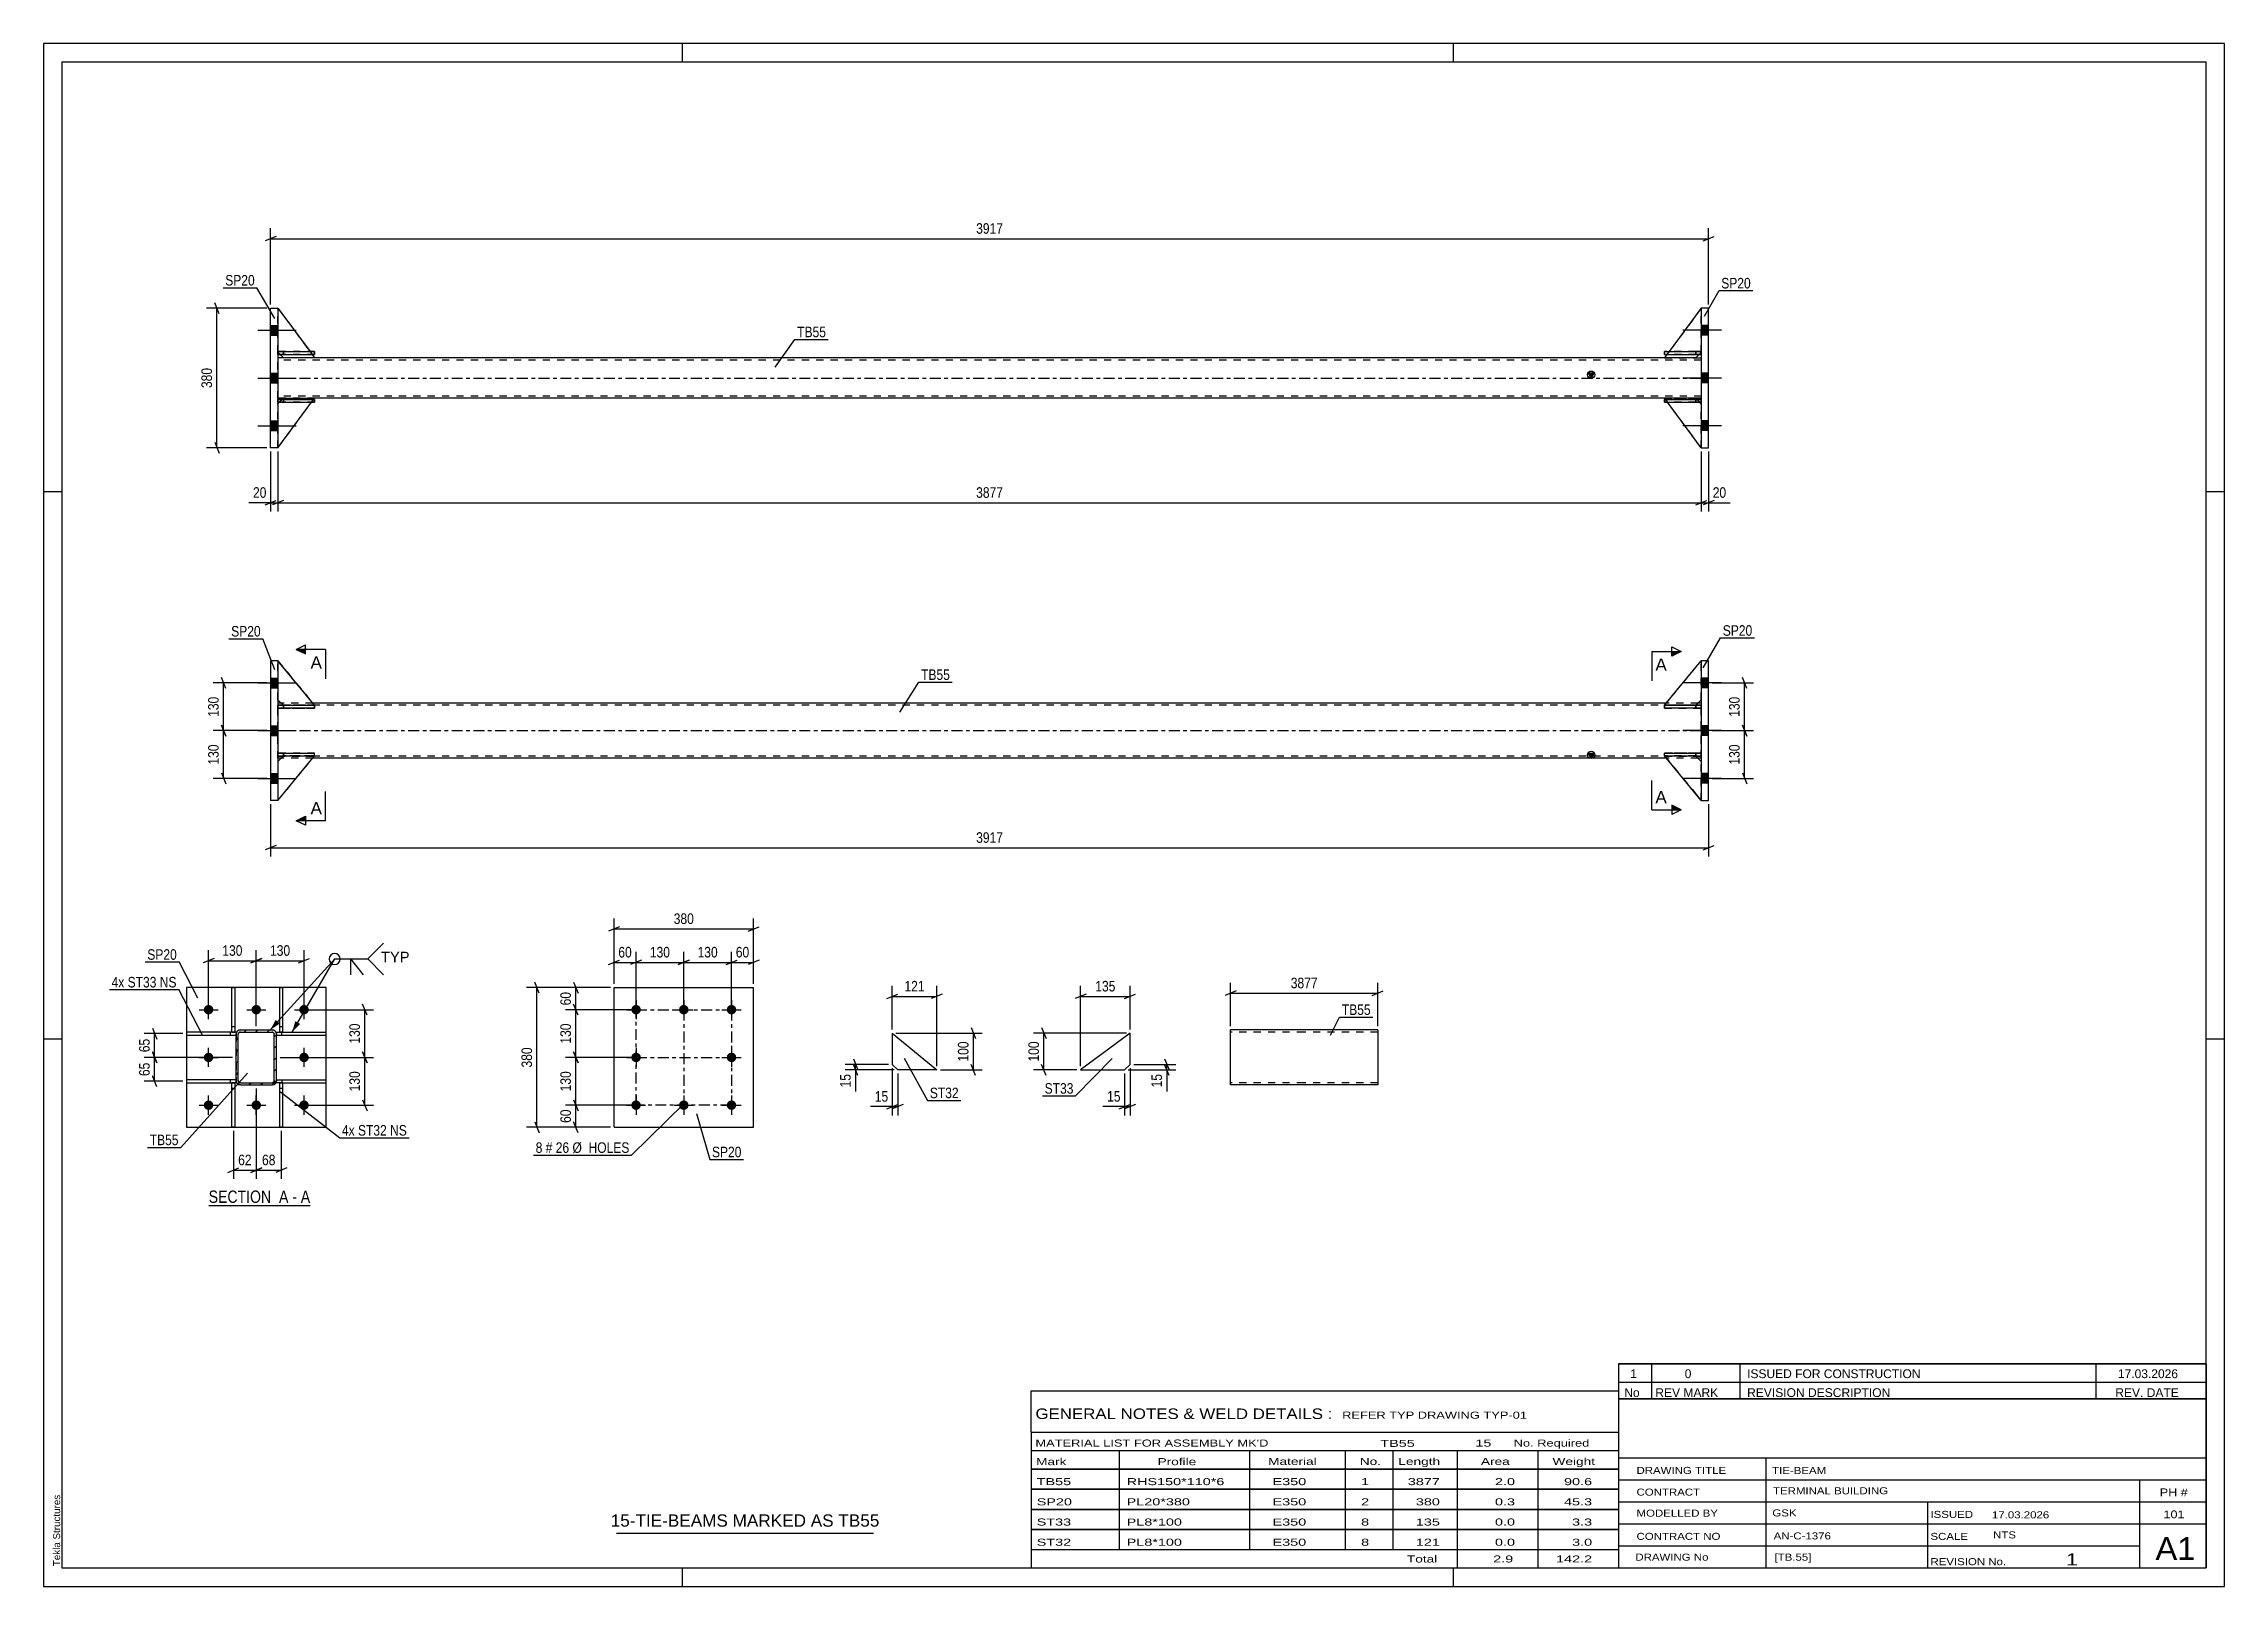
# Paper-space layout 'Layout1' of a CAD drawing. Header units: millimetres. Extents: x 0 to 594, y 0 to 420.
# The model-space entities are those that its viewports show. They can reach past a viewport. Long polylines and large blocks are cut down to what shows.
import ezdxf

# ---------------------------------------------------------------- set-up
doc = ezdxf.new("R2010")
doc.units = ezdxf.units.MM
doc.linetypes.add('DXK_LINE_DOT2', pattern=[3.9198, 1.9599, -1.9599])
doc.linetypes.add('DXK_LINE_DOT3', pattern=[5.9187, 2.979, -0.9799, 0.9799, -0.9799])
doc.layers.add('Viewport layer', color=7, linetype='Continuous', plot=False)
doc.styles.add('Arial', font='ARIAL.TTF', dxfattribs={"height": 0.2})
doc.styles.add('Arial Narrow', font='ARIALN.TTF', dxfattribs={"height": 0.2})

# ---------------------------------------------------------------- blocks, each defined once
blk = doc.blocks.new('Unknown-581362886-1163')
at = {"color": 5, "linetype": 'Continuous'}
for p, q in [((594, 420), (0, 420)), ((0, 420), (0, 0)), ((174, 415), (174, 420)), ((384, 415), (384, 420)), ((594, 0), (594, 420)), ((589, 415), (5, 415)), ((5, 415), (5, 5)), ((589, 5), (589, 415)), ((5, 298), (0, 298)), ((594, 298), (589, 298)), ((5, 149), (0, 149)), ((594, 149), (589, 149)), ((0, 0), (594, 0)), ((5, 5), (589, 5)), ((174, 0), (174, 5)), ((384, 0), (384, 5))]:
    blk.add_line(p, q, dxfattribs=at)
at = {"color": 174, "linetype": 'Continuous', "style": 'Arial'}
blk.add_text('Tekla Structures', height=1.9102, rotation=90, dxfattribs=at).set_placement((4.5, 5.5))
blk = doc.blocks.new('Unknown-581362886-13 - 2129')
at = {"color": 6, "linetype": 'Continuous'}
blk.add_line((44.96, 103.66), (72.61, 103.66), dxfattribs=at)
at = {"color": 0, "linetype": 'Continuous'}
blk.add_wipeout([(63.07, 104.41), (63.07, 107.91), (44.96, 107.91), (44.96, 104.41)], dxfattribs=at)
blk.add_wipeout([(66.68, 104.41), (66.68, 107.91), (64.12, 107.91), (64.12, 104.41)], dxfattribs=at)
at = {"color": 7, "linetype": 'Continuous', "style": 'Arial Narrow'}
blk.add_text('SECTION ', height=3.34, dxfattribs=at).set_placement((44.96, 104.41))
at = {"color": 0, "linetype": 'Continuous'}
blk.add_wipeout([(69, 104.41), (69, 107.91), (67.73, 107.91), (67.73, 104.41)], dxfattribs=at)
at = {"color": 7, "linetype": 'Continuous', "style": 'Arial Narrow'}
blk.add_text('A', height=3.34, dxfattribs=at).set_placement((64.12, 104.41))
at = {"color": 0, "linetype": 'Continuous'}
blk.add_wipeout([(72.61, 104.41), (72.61, 107.91), (70.05, 107.91), (70.05, 104.41)], dxfattribs=at)
at = {"color": 7, "linetype": 'Continuous', "style": 'Arial Narrow'}
for s, p in [('A', (70.05, 104.41)), ('-', (67.73, 104.41))]:
    blk.add_text(s, height=3.34, dxfattribs=at).set_placement(p)
blk = doc.blocks.new('Part-581362886-1794 - 1775')
at = {"linetype": 'Continuous'}
blk.add_hatch(color=2, dxfattribs=at).paths.add_polyline_path([(421.51, 225.46), (420.71, 226.86), (422.31, 226.86)])
at = {"color": 2, "linetype": 'Continuous'}
for p, q in [((64.72, 240.46), (63.81, 240.46)), ((442, 240.46), (73.33, 240.46)), ((451.51, 240.46), (450.6, 240.46)), ((421.51, 225.46), (420.71, 226.86)), ((420.71, 226.86), (422.31, 226.86)), ((422.31, 226.86), (421.51, 225.46)), ((64.7, 225.46), (63.81, 225.46)), ((442.02, 225.46), (73.31, 225.46)), ((451.51, 225.46), (450.62, 225.46))]:
    blk.add_line(p, q, dxfattribs=at)
at = {"color": 7, "linetype": 'DXK_LINE_DOT2'}
for p, q in [((63.81, 225.46), (63.81, 240.46)), ((451.51, 239.86), (63.81, 239.86)), ((73.33, 240.46), (64.72, 240.46)), ((450.6, 240.46), (442, 240.46)), ((451.51, 225.46), (451.51, 240.46)), ((451.51, 226.06), (63.81, 226.06)), ((73.31, 225.46), (64.7, 225.46)), ((450.62, 225.46), (442.02, 225.46))]:
    blk.add_line(p, q, dxfattribs=at)
at = {"color": 7, "linetype": 'DXK_LINE_DOT3'}
blk.add_line((63.81, 232.96), (451.51, 232.96), dxfattribs=at)
at = {"color": 2, "linetype": 'Continuous'}
blk.add_circle((421.51, 226.36), 1, dxfattribs=at)
blk = doc.blocks.new('Part-581362886-1785 - 1775')
at = {"color": 2, "linetype": 'Continuous'}
for p, q in [((441.51, 239.06), (441.51, 239.86)), ((441.51, 239.86), (451.51, 239.86)), ((451.51, 239.06), (441.51, 239.06)), ((451.51, 239.06), (451.51, 239.86)), ((451.51, 239.86), (451.51, 239.86)), ((451.51, 239.06), (451.51, 239.06))]:
    blk.add_line(p, q, dxfattribs=at)
at = {"color": 7, "linetype": 'DXK_LINE_DOT2'}
for p, q in [((450.01, 239.86), (441.51, 239.86)), ((441.51, 239.06), (450.01, 239.06)), ((450.01, 239.06), (450.01, 239.86)), ((450.01, 239.86), (451.51, 239.86)), ((450.01, 239.06), (451.51, 239.06)), ((451.51, 239.06), (451.51, 239.86))]:
    blk.add_line(p, q, dxfattribs=at)
blk = doc.blocks.new('Part-581362886-1838 - 1775')
at = {"color": 7, "linetype": 'DXK_LINE_DOT2'}
for p, q in [((451.51, 239.86), (441.51, 239.86)), ((441.51, 239.86), (451.51, 239.86)), ((441.51, 239.86), (441.51, 239.06)), ((450.01, 239.06), (441.51, 239.06)), ((441.51, 239.06), (451.51, 239.06)), ((450.01, 239.86), (450.01, 239.06)), ((450.01, 239.06), (451.51, 239.06)), ((451.51, 239.06), (451.51, 239.86))]:
    blk.add_line(p, q, dxfattribs=at)
blk = doc.blocks.new('Part-581362886-1797 - 1775')
at = {"color": 7, "linetype": 'DXK_LINE_DOT2'}
for p, q in [((63.81, 226.06), (63.81, 226.86)), ((65.31, 226.86), (63.81, 226.86)), ((73.81, 226.86), (63.81, 226.86)), ((63.81, 226.06), (73.81, 226.06)), ((73.81, 226.06), (63.81, 226.06)), ((65.31, 226.06), (65.31, 226.86)), ((65.31, 226.86), (73.81, 226.86)), ((73.81, 226.06), (73.81, 226.86))]:
    blk.add_line(p, q, dxfattribs=at)
blk = doc.blocks.new('Part-581362886-1782 - 1775')
at = {"color": 2, "linetype": 'Continuous'}
for p, q in [((441.51, 239.87), (451.51, 251.96)), ((441.51, 239.87), (441.51, 239.87)), ((450.01, 239.87), (441.51, 239.87)), ((450.01, 239.87), (451.51, 241.37)), ((450.01, 239.87), (450.01, 239.87))]:
    blk.add_line(p, q, dxfattribs=at)
at = {"color": 7, "linetype": 'DXK_LINE_DOT2'}
for p, q in [((441.51, 239.87), (451.51, 251.96)), ((451.51, 251.96), (451.51, 241.37)), ((450.01, 239.87), (441.51, 239.87)), ((451.51, 241.37), (450.01, 239.87))]:
    blk.add_line(p, q, dxfattribs=at)
blk = doc.blocks.new('Part-581362886-1788 - 1775')
at = {"color": 2, "linetype": 'Continuous'}
for p, q in [((73.81, 239.87), (63.81, 251.96)), ((65.31, 239.87), (63.81, 241.37)), ((65.31, 239.87), (65.31, 239.87)), ((65.31, 239.87), (73.81, 239.87)), ((73.81, 239.87), (73.81, 239.87))]:
    blk.add_line(p, q, dxfattribs=at)
at = {"color": 7, "linetype": 'DXK_LINE_DOT2'}
for p, q in [((63.81, 241.37), (63.81, 251.96)), ((63.81, 251.96), (73.81, 239.87)), ((65.31, 239.87), (63.81, 241.37)), ((73.81, 239.87), (65.31, 239.87))]:
    blk.add_line(p, q, dxfattribs=at)
blk = doc.blocks.new('Part-581362886-1800 - 1775')
at = {"color": 7, "linetype": 'DXK_LINE_DOT2'}
for p, q in [((63.81, 239.86), (63.81, 239.06)), ((65.31, 239.86), (63.81, 239.86)), ((73.81, 239.86), (63.81, 239.86)), ((63.81, 239.06), (73.81, 239.06)), ((73.81, 239.06), (63.81, 239.06)), ((65.31, 239.06), (65.31, 239.86)), ((65.31, 239.86), (73.81, 239.86)), ((73.81, 239.86), (73.81, 239.06))]:
    blk.add_line(p, q, dxfattribs=at)
blk = doc.blocks.new('Part-581362886-1803 - 1775')
at = {"color": 2, "linetype": 'Continuous'}
for p, q in [((63.81, 226.86), (73.81, 226.86)), ((63.81, 226.86), (63.81, 226.86)), ((63.81, 226.86), (63.81, 226.06)), ((72.99, 226.06), (63.81, 226.06)), ((63.81, 226.06), (63.81, 226.06)), ((73.81, 226.06), (73.81, 226.86)), ((73.81, 226.06), (73.81, 226.06))]:
    blk.add_line(p, q, dxfattribs=at)
at = {"color": 7, "linetype": 'DXK_LINE_DOT2'}
for p, q in [((63.81, 226.06), (63.81, 226.86)), ((65.31, 226.86), (63.81, 226.86)), ((65.31, 226.06), (63.81, 226.06)), ((73.81, 226.86), (65.31, 226.86)), ((65.31, 226.86), (65.31, 226.06)), ((73.81, 226.06), (65.31, 226.06)), ((73.81, 226.06), (72.99, 226.06)), ((73.81, 226.06), (73.81, 226.06))]:
    blk.add_line(p, q, dxfattribs=at)
blk = doc.blocks.new('Part-581362886-1806 - 1775')
at = {"color": 7, "linetype": 'DXK_LINE_DOT2'}
for p, q in [((65.31, 226.07), (63.81, 224.57)), ((63.81, 213.96), (73.81, 226.07)), ((63.81, 224.57), (65.31, 226.07)), ((63.81, 213.96), (73.81, 226.07)), ((73.81, 226.07), (65.31, 226.07)), ((65.31, 226.07), (65.31, 226.07)), ((65.31, 226.07), (73.81, 226.07)), ((73.81, 226.07), (73.81, 226.07)), ((63.81, 224.57), (63.81, 213.96))]:
    blk.add_line(p, q, dxfattribs=at)
blk = doc.blocks.new('Part-581362886-1809 - 1775')
at = {"color": 2, "linetype": 'Continuous'}
for p, q in [((63.81, 213.96), (73.81, 226.07)), ((63.81, 224.57), (65.3, 226.06)), ((73.81, 226.07), (72.99, 226.07)), ((73.81, 226.07), (73.81, 226.07)), ((63.81, 213.96), (63.81, 213.96))]:
    blk.add_line(p, q, dxfattribs=at)
at = {"color": 7, "linetype": 'DXK_LINE_DOT2'}
for p, q in [((63.81, 224.57), (65.31, 226.07)), ((63.81, 213.96), (73.81, 226.07)), ((65.3, 226.06), (65.31, 226.07)), ((72.99, 226.07), (65.31, 226.07)), ((65.31, 226.07), (65.31, 226.07)), ((65.31, 226.07), (73.81, 226.07)), ((63.81, 224.57), (63.81, 213.96)), ((63.81, 213.96), (63.81, 213.96))]:
    blk.add_line(p, q, dxfattribs=at)
blk = doc.blocks.new('Part-581362886-1812 - 1775')
at = {"color": 7, "linetype": 'DXK_LINE_DOT2'}
for p, q in [((63.81, 241.37), (63.81, 251.96)), ((63.81, 251.96), (73.81, 239.87)), ((73.81, 239.87), (63.81, 251.96)), ((65.31, 239.87), (63.81, 241.37)), ((63.81, 241.37), (65.31, 239.87)), ((73.81, 239.87), (65.31, 239.87)), ((65.31, 239.87), (65.31, 239.87)), ((65.31, 239.87), (73.81, 239.87)), ((73.81, 239.87), (73.81, 239.87))]:
    blk.add_line(p, q, dxfattribs=at)
blk = doc.blocks.new('Part-581362886-1815 - 1775')
at = {"color": 7, "linetype": 'DXK_LINE_DOT2'}
for p, q in [((451.51, 226.86), (441.51, 226.86)), ((441.51, 226.86), (451.51, 226.86)), ((441.51, 226.06), (441.51, 226.86)), ((450.01, 226.06), (441.51, 226.06)), ((441.51, 226.06), (451.51, 226.06)), ((450.01, 226.86), (450.01, 226.06)), ((450.01, 226.06), (451.51, 226.06)), ((451.51, 226.06), (451.51, 226.86))]:
    blk.add_line(p, q, dxfattribs=at)
blk = doc.blocks.new('Part-581362886-1818 - 1775')
at = {"color": 7, "linetype": 'DXK_LINE_DOT2'}
for p, q in [((441.51, 226.07), (441.51, 226.07)), ((450.01, 226.07), (441.51, 226.07)), ((441.51, 226.07), (451.51, 213.96)), ((450.01, 226.07), (441.51, 226.07)), ((451.51, 213.96), (441.51, 226.07)), ((451.51, 224.57), (450.01, 226.07)), ((450.01, 226.07), (450.01, 226.07)), ((451.51, 224.57), (450.01, 226.07)), ((451.51, 213.96), (451.51, 224.57))]:
    blk.add_line(p, q, dxfattribs=at)
blk = doc.blocks.new('Part-581362886-1821 - 1775')
at = {"color": 2, "linetype": 'Continuous'}
for p, q in [((441.51, 226.07), (441.51, 226.07)), ((442.34, 226.07), (441.51, 226.07)), ((451.51, 213.96), (441.51, 226.07)), ((451.51, 224.57), (450.02, 226.06)), ((451.51, 213.96), (451.51, 213.96))]:
    blk.add_line(p, q, dxfattribs=at)
at = {"color": 7, "linetype": 'DXK_LINE_DOT2'}
for p, q in [((450.01, 226.07), (441.51, 226.07)), ((451.51, 213.96), (441.51, 226.07)), ((450.01, 226.07), (442.34, 226.07)), ((450.02, 226.06), (450.01, 226.07)), ((450.01, 226.07), (450.01, 226.07)), ((451.51, 224.57), (450.01, 226.07)), ((451.51, 213.96), (451.51, 224.57)), ((451.51, 213.96), (451.51, 213.96))]:
    blk.add_line(p, q, dxfattribs=at)
blk = doc.blocks.new('Part-581362886-1824 - 1775')
at = {"color": 7, "linetype": 'DXK_LINE_DOT2'}
for p, q in [((441.51, 239.87), (451.51, 251.96)), ((441.51, 239.87), (451.51, 251.96)), ((451.51, 251.96), (451.51, 241.37)), ((441.51, 239.87), (441.51, 239.87)), ((450.01, 239.87), (441.51, 239.87)), ((450.01, 239.87), (441.51, 239.87)), ((451.51, 241.37), (450.01, 239.87)), ((451.51, 241.37), (450.01, 239.87)), ((450.01, 239.87), (450.01, 239.87))]:
    blk.add_line(p, q, dxfattribs=at)
blk = doc.blocks.new('Bolt-581362886-1825 - 1775')
at = {"linetype": 'Continuous'}
for points in [[(61.81, 247.26), (61.81, 244.66), (63.81, 244.66), (63.81, 247.26)], [(61.81, 247.26), (61.81, 244.66), (63.81, 244.66), (63.81, 247.26)], [(61.81, 247.26), (61.81, 244.66), (63.81, 244.66), (63.81, 247.26)], [(61.81, 234.26), (61.81, 231.66), (63.81, 231.66), (63.81, 234.26)], [(61.81, 234.26), (61.81, 231.66), (63.81, 231.66), (63.81, 234.26)], [(61.81, 221.26), (61.81, 218.66), (63.81, 218.66), (63.81, 221.26)], [(61.81, 221.26), (61.81, 218.66), (63.81, 218.66), (63.81, 221.26)], [(61.81, 221.26), (61.81, 218.66), (63.81, 218.66), (63.81, 221.26)]]:
    blk.add_hatch(color=1, dxfattribs=at).paths.add_polyline_path(points)
at = {"color": 1, "linetype": 'Continuous'}
for p, q in [((58.31, 245.96), (68.81, 245.96)), ((58.31, 245.96), (68.81, 245.96)), ((58.31, 245.96), (68.81, 245.96)), ((61.81, 247.26), (63.81, 247.26)), ((61.81, 247.26), (63.81, 247.26)), ((61.81, 247.26), (63.81, 247.26)), ((61.81, 244.66), (63.81, 244.66)), ((61.81, 244.66), (63.81, 244.66)), ((61.81, 244.66), (63.81, 244.66)), ((58.31, 232.96), (68.81, 232.96)), ((58.31, 232.96), (68.81, 232.96)), ((61.81, 234.26), (63.81, 234.26)), ((61.81, 234.26), (63.81, 234.26)), ((61.81, 231.66), (63.81, 231.66)), ((61.81, 231.66), (63.81, 231.66)), ((58.31, 219.96), (68.81, 219.96)), ((58.31, 219.96), (68.81, 219.96)), ((58.31, 219.96), (68.81, 219.96)), ((61.81, 221.26), (63.81, 221.26)), ((61.81, 221.26), (63.81, 221.26)), ((61.81, 221.26), (63.81, 221.26)), ((61.81, 218.66), (63.81, 218.66)), ((61.81, 218.66), (63.81, 218.66)), ((61.81, 218.66), (63.81, 218.66))]:
    blk.add_line(p, q, dxfattribs=at)
blk = doc.blocks.new('Bolt-581362886-1826 - 1775')
at = {"linetype": 'Continuous'}
for points in [[(451.51, 247.26), (451.51, 244.66), (453.51, 244.66), (453.51, 247.26)], [(451.51, 247.26), (451.51, 244.66), (453.51, 244.66), (453.51, 247.26)], [(451.51, 247.26), (451.51, 244.66), (453.51, 244.66), (453.51, 247.26)], [(451.51, 234.26), (451.51, 231.66), (453.51, 231.66), (453.51, 234.26)], [(451.51, 234.26), (451.51, 231.66), (453.51, 231.66), (453.51, 234.26)], [(451.51, 221.26), (451.51, 218.66), (453.51, 218.66), (453.51, 221.26)], [(451.51, 221.26), (451.51, 218.66), (453.51, 218.66), (453.51, 221.26)], [(451.51, 221.26), (451.51, 218.66), (453.51, 218.66), (453.51, 221.26)]]:
    blk.add_hatch(color=1, dxfattribs=at).paths.add_polyline_path(points)
at = {"color": 1, "linetype": 'Continuous'}
for p, q in [((457.01, 245.96), (446.51, 245.96)), ((457.01, 245.96), (446.51, 245.96)), ((457.01, 245.96), (446.51, 245.96)), ((453.51, 247.26), (451.51, 247.26)), ((453.51, 247.26), (451.51, 247.26)), ((453.51, 247.26), (451.51, 247.26)), ((453.51, 244.66), (451.51, 244.66)), ((453.51, 244.66), (451.51, 244.66)), ((453.51, 244.66), (451.51, 244.66)), ((457.01, 232.96), (446.51, 232.96)), ((457.01, 232.96), (446.51, 232.96)), ((453.51, 234.26), (451.51, 234.26)), ((453.51, 234.26), (451.51, 234.26)), ((453.51, 231.66), (451.51, 231.66)), ((453.51, 231.66), (451.51, 231.66)), ((457.01, 219.96), (446.51, 219.96)), ((457.01, 219.96), (446.51, 219.96)), ((457.01, 219.96), (446.51, 219.96)), ((453.51, 221.26), (451.51, 221.26)), ((453.51, 221.26), (451.51, 221.26)), ((453.51, 221.26), (451.51, 221.26)), ((453.51, 218.66), (451.51, 218.66)), ((453.51, 218.66), (451.51, 218.66)), ((453.51, 218.66), (451.51, 218.66))]:
    blk.add_line(p, q, dxfattribs=at)
blk = doc.blocks.new('Part-581362886-1829 - 1775')
at = {"color": 2, "linetype": 'Continuous'}
for p, q in [((441.51, 226.06), (441.51, 226.86)), ((441.51, 226.86), (451.51, 226.86)), ((441.51, 226.06), (441.52, 226.06)), ((451.51, 226.06), (442.34, 226.06)), ((451.51, 226.06), (451.51, 226.86)), ((451.51, 226.86), (451.51, 226.86)), ((451.51, 226.06), (451.51, 226.06))]:
    blk.add_line(p, q, dxfattribs=at)
at = {"color": 7, "linetype": 'DXK_LINE_DOT2'}
for p, q in [((450.01, 226.86), (441.51, 226.86)), ((441.51, 226.06), (450.01, 226.06)), ((442.34, 226.06), (441.52, 226.06)), ((450.01, 226.06), (450.01, 226.86)), ((450.01, 226.86), (451.51, 226.86)), ((450.01, 226.06), (451.51, 226.06)), ((451.51, 226.06), (451.51, 226.86))]:
    blk.add_line(p, q, dxfattribs=at)
blk = doc.blocks.new('Part-581362886-1832 - 1775')
at = {"color": 2, "linetype": 'Continuous'}
for p, q in [((63.81, 239.86), (73.81, 239.86)), ((63.81, 239.86), (63.81, 239.86)), ((63.81, 239.86), (63.81, 239.06)), ((73.81, 239.06), (63.81, 239.06)), ((63.81, 239.06), (63.81, 239.06)), ((73.81, 239.06), (73.81, 239.86))]:
    blk.add_line(p, q, dxfattribs=at)
at = {"color": 7, "linetype": 'DXK_LINE_DOT2'}
for p, q in [((63.81, 239.06), (63.81, 239.86)), ((65.31, 239.86), (63.81, 239.86)), ((65.31, 239.06), (63.81, 239.06)), ((73.81, 239.86), (65.31, 239.86)), ((65.31, 239.86), (65.31, 239.06)), ((65.31, 239.06), (73.81, 239.06))]:
    blk.add_line(p, q, dxfattribs=at)
blk = doc.blocks.new('Part-581362886-1837 - 1775')
at = {"color": 2, "linetype": 'Continuous'}
for p, q in [((63.81, 251.96), (61.81, 251.96)), ((61.81, 251.96), (61.81, 213.96)), ((63.81, 251.96), (63.81, 213.96)), ((63.81, 213.96), (61.81, 213.96))]:
    blk.add_line(p, q, dxfattribs=at)
blk = doc.blocks.new('Part-581362886-1843 - 1775')
at = {"color": 2, "linetype": 'Continuous'}
for p, q in [((453.51, 251.96), (451.51, 251.96)), ((451.51, 251.96), (451.51, 213.96)), ((453.51, 213.96), (453.51, 251.96)), ((451.51, 213.96), (453.51, 213.96))]:
    blk.add_line(p, q, dxfattribs=at)
at = {"color": 7, "linetype": 'DXK_LINE_DOT2'}
for p, q in [((451.51, 213.96), (451.51, 251.96)), ((453.51, 213.96), (453.51, 251.96))]:
    blk.add_line(p, q, dxfattribs=at)
blk = doc.blocks.new('Part-581362886-1432 - 1403')
at = {"color": 2, "linetype": 'Continuous'}
for p, q in [((343.31, 151.5), (323.31, 151.5)), ((323.31, 136.5), (323.31, 151.5)), ((363.41, 151.5), (343.41, 151.5)), ((363.41, 151.41), (363.41, 151.5)), ((363.41, 151.41), (363.41, 136.5)), ((343.31, 136.5), (323.31, 136.5)), ((363.41, 136.5), (343.41, 136.5))]:
    blk.add_line(p, q, dxfattribs=at)
at = {"color": 7, "linetype": 'DXK_LINE_DOT2'}
for p, q in [((343.31, 150.9), (323.31, 150.9)), ((363.41, 150.9), (343.41, 150.9)), ((323.31, 137.1), (323.31, 137.15)), ((343.31, 137.1), (323.31, 137.1)), ((363.41, 137.1), (343.41, 137.1)), ((363.41, 137.1), (363.41, 137.15)), ((323.31, 136.59), (323.31, 136.5))]:
    blk.add_line(p, q, dxfattribs=at)
blk = doc.blocks.new('Part-581362886-1999 - 1983')
at = {"color": 2, "linetype": 'Continuous'}
for p, q in [((295.95, 150.62), (282.45, 140.62)), ((295.95, 142.12), (295.95, 150.62)), ((282.45, 140.62), (294.45, 140.62)), ((294.45, 140.62), (295.95, 142.12))]:
    blk.add_line(p, q, dxfattribs=at)
blk = doc.blocks.new('Part-581362886-1650 - 1642')
at = {"color": 7, "linetype": 'DXK_LINE_DOT2'}
for p, q in [((63.81, 335.36), (63.81, 336.16)), ((63.81, 336.16), (65.31, 336.16)), ((63.81, 336.16), (73.81, 336.16)), ((65.31, 335.36), (63.81, 335.36)), ((63.81, 335.36), (63.81, 335.36)), ((63.81, 335.36), (73.81, 335.36)), ((65.31, 335.36), (65.31, 336.16)), ((65.31, 336.16), (73.81, 336.16)), ((73.81, 335.36), (65.31, 335.36)), ((73.81, 335.36), (73.81, 336.16))]:
    blk.add_line(p, q, dxfattribs=at)
blk = doc.blocks.new('Part-581362886-1658 - 1642')
at = {"linetype": 'Continuous'}
blk.add_hatch(color=2, dxfattribs=at).paths.add_polyline_path([(421.51, 328.97), (420.71, 330.37), (422.31, 330.37)])
at = {"color": 2, "linetype": 'Continuous'}
for p, q in [((65.31, 334.47), (63.81, 334.47)), ((441.51, 334.47), (73.81, 334.47)), ((450.01, 334.47), (451.51, 334.47)), ((421.51, 328.97), (420.71, 330.37)), ((420.71, 330.37), (422.31, 330.37)), ((422.31, 330.37), (421.51, 328.97)), ((65.31, 323.47), (63.81, 323.47)), ((441.51, 323.47), (73.81, 323.47)), ((451.51, 323.47), (450.01, 323.47))]:
    blk.add_line(p, q, dxfattribs=at)
at = {"color": 7, "linetype": 'DXK_LINE_DOT2'}
for p, q in [((63.81, 323.47), (63.81, 334.47)), ((451.51, 333.87), (63.81, 333.87)), ((73.81, 334.47), (65.31, 334.47)), ((450.01, 334.47), (441.51, 334.47)), ((451.51, 334.47), (451.51, 323.47)), ((451.51, 324.07), (63.81, 324.07)), ((73.81, 323.47), (65.31, 323.47)), ((450.01, 323.47), (441.51, 323.47))]:
    blk.add_line(p, q, dxfattribs=at)
at = {"color": 7, "linetype": 'DXK_LINE_DOT3'}
blk.add_line((63.81, 328.97), (451.51, 328.97), dxfattribs=at)
at = {"color": 2, "linetype": 'Continuous'}
blk.add_circle((421.51, 329.87), 1, dxfattribs=at)
blk = doc.blocks.new('Part-581362886-1644 - 1642')
at = {"color": 2, "linetype": 'Continuous'}
for p, q in [((441.51, 335.36), (441.51, 336.16)), ((441.51, 336.16), (451.51, 336.16)), ((441.51, 335.36), (451.51, 335.36)), ((451.51, 336.16), (451.51, 336.16)), ((451.51, 336.16), (451.51, 335.36))]:
    blk.add_line(p, q, dxfattribs=at)
at = {"color": 7, "linetype": 'DXK_LINE_DOT2'}
for p, q in [((450.01, 336.16), (441.51, 336.16)), ((450.01, 335.36), (441.51, 335.36)), ((451.51, 336.16), (450.01, 336.16)), ((450.01, 336.16), (450.01, 335.36)), ((450.01, 335.36), (451.51, 335.36))]:
    blk.add_line(p, q, dxfattribs=at)
blk = doc.blocks.new('Part-581362886-1645 - 1642')
at = {"color": 7, "linetype": 'DXK_LINE_DOT2'}
for p, q in [((441.51, 322.36), (441.51, 323.16)), ((450.01, 323.16), (441.51, 323.16)), ((441.51, 323.16), (451.51, 323.16)), ((450.01, 322.36), (441.51, 322.36)), ((441.51, 322.36), (451.51, 322.36)), ((450.01, 322.36), (450.01, 323.16)), ((450.01, 323.16), (451.51, 323.16)), ((451.51, 322.36), (450.01, 322.36)), ((451.51, 322.36), (451.51, 323.16)), ((451.51, 322.36), (451.51, 322.36))]:
    blk.add_line(p, q, dxfattribs=at)
blk = doc.blocks.new('Part-581362886-1646 - 1642')
at = {"color": 7, "linetype": 'DXK_LINE_DOT2'}
for p, q in [((441.51, 335.36), (441.51, 336.16)), ((450.01, 336.16), (441.51, 336.16)), ((441.51, 336.16), (451.51, 336.16)), ((450.01, 335.36), (441.51, 335.36)), ((441.51, 335.36), (451.51, 335.36)), ((450.01, 335.36), (450.01, 336.16)), ((450.01, 336.16), (451.51, 336.16)), ((451.51, 335.36), (450.01, 335.36)), ((451.51, 335.36), (451.51, 336.16)), ((451.51, 335.36), (451.51, 335.36))]:
    blk.add_line(p, q, dxfattribs=at)
blk = doc.blocks.new('Part-581362886-1647 - 1642')
at = {"color": 7, "linetype": 'DXK_LINE_DOT2'}
for p, q in [((451.51, 347.97), (441.51, 334.47)), ((451.51, 335.97), (451.51, 347.97)), ((441.51, 334.47), (450.01, 334.47)), ((450.01, 334.47), (451.51, 335.97))]:
    blk.add_line(p, q, dxfattribs=at)
blk = doc.blocks.new('Part-581362886-1648 - 1642')
at = {"color": 2, "linetype": 'Continuous'}
for p, q in [((63.81, 336.16), (63.81, 336.16)), ((63.81, 336.16), (73.81, 336.16)), ((63.81, 336.16), (63.81, 335.36)), ((63.81, 335.36), (73.81, 335.36)), ((73.81, 336.16), (73.81, 335.36))]:
    blk.add_line(p, q, dxfattribs=at)
at = {"color": 7, "linetype": 'DXK_LINE_DOT2'}
for p, q in [((65.31, 336.16), (63.81, 336.16)), ((63.81, 336.16), (63.81, 336.16)), ((63.81, 335.36), (65.31, 335.36)), ((63.81, 335.36), (63.81, 335.36)), ((73.81, 336.16), (65.31, 336.16)), ((65.31, 336.16), (65.31, 335.36)), ((65.31, 335.36), (73.81, 335.36))]:
    blk.add_line(p, q, dxfattribs=at)
blk = doc.blocks.new('Part-581362886-1649 - 1642')
at = {"color": 7, "linetype": 'DXK_LINE_DOT2'}
for p, q in [((63.81, 322.36), (63.81, 323.16)), ((63.81, 323.16), (65.31, 323.16)), ((73.58, 323.16), (63.81, 323.16)), ((65.31, 322.36), (63.81, 322.36)), ((63.81, 322.36), (63.81, 322.36)), ((63.81, 322.36), (73.81, 322.36)), ((65.31, 322.36), (65.31, 323.16)), ((65.31, 323.16), (73.81, 323.16)), ((73.81, 322.36), (65.31, 322.36)), ((73.81, 322.36), (73.81, 323.16))]:
    blk.add_line(p, q, dxfattribs=at)
blk = doc.blocks.new('Part-581362886-1651 - 1642')
at = {"color": 7, "linetype": 'DXK_LINE_DOT2'}
for p, q in [((63.81, 309.97), (73.81, 323.47)), ((65.31, 323.47), (63.81, 321.97)), ((65.31, 323.47), (63.81, 321.97)), ((63.81, 321.97), (63.81, 321.97)), ((63.81, 321.97), (63.81, 309.97)), ((73.81, 323.47), (65.31, 323.47)), ((65.31, 323.47), (65.31, 323.47)), ((73.81, 323.47), (65.31, 323.47))]:
    blk.add_line(p, q, dxfattribs=at)
blk = doc.blocks.new('Part-581362886-1652 - 1642')
at = {"color": 2, "linetype": 'Continuous'}
for p, q in [((63.81, 347.97), (72.57, 336.16)), ((64.43, 335.36), (65.31, 334.47)), ((73.81, 334.47), (65.31, 334.47)), ((73.16, 335.36), (73.81, 334.47))]:
    blk.add_line(p, q, dxfattribs=at)
at = {"color": 7, "linetype": 'DXK_LINE_DOT2'}
for p, q in [((63.81, 347.97), (63.81, 347.97)), ((63.81, 335.97), (63.81, 347.97)), ((63.81, 347.97), (63.81, 347.97)), ((64.43, 335.36), (63.81, 335.97)), ((72.57, 336.16), (73.16, 335.36))]:
    blk.add_line(p, q, dxfattribs=at)
blk = doc.blocks.new('Part-581362886-1653 - 1642')
at = {"color": 7, "linetype": 'DXK_LINE_DOT2'}
for p, q in [((63.81, 347.97), (73.81, 334.47)), ((63.81, 335.97), (63.81, 347.97)), ((65.31, 334.47), (63.81, 335.97)), ((73.81, 334.47), (65.31, 334.47))]:
    blk.add_line(p, q, dxfattribs=at)
blk = doc.blocks.new('Part-581362886-1663 - 1642')
at = {"color": 2, "linetype": 'Continuous'}
for p, q in [((453.51, 347.97), (451.51, 347.97)), ((451.51, 347.97), (451.51, 309.97)), ((453.51, 309.97), (453.51, 347.97)), ((451.51, 309.97), (453.51, 309.97))]:
    blk.add_line(p, q, dxfattribs=at)
blk = doc.blocks.new('Part-581362886-1664 - 1642')
at = {"color": 2, "linetype": 'Continuous'}
for p, q in [((451.51, 347.97), (442.76, 336.16)), ((442.17, 335.36), (441.51, 334.47)), ((450.01, 334.47), (441.51, 334.47)), ((450.9, 335.36), (450.01, 334.47))]:
    blk.add_line(p, q, dxfattribs=at)
at = {"color": 7, "linetype": 'DXK_LINE_DOT2'}
for p, q in [((451.51, 347.97), (451.51, 335.97)), ((442.76, 336.16), (442.17, 335.36)), ((451.51, 335.97), (450.9, 335.36))]:
    blk.add_line(p, q, dxfattribs=at)
blk = doc.blocks.new('Part-581362886-1669 - 1642')
at = {"color": 2, "linetype": 'Continuous'}
for p, q in [((61.81, 347.97), (63.81, 347.97)), ((61.81, 309.97), (61.81, 347.97)), ((63.81, 347.97), (63.81, 309.97)), ((63.81, 309.97), (61.81, 309.97))]:
    blk.add_line(p, q, dxfattribs=at)
blk = doc.blocks.new('Part-581362886-1670 - 1642')
at = {"color": 7, "linetype": 'DXK_LINE_DOT2'}
for p, q in [((65.31, 323.47), (63.81, 321.97)), ((63.81, 321.97), (63.81, 321.97)), ((63.81, 309.97), (63.81, 321.97)), ((64.2, 322.36), (65, 323.16)), ((65.31, 323.47), (73.81, 323.47)), ((72.99, 322.36), (73.58, 323.16)), ((73.58, 323.16), (73.58, 323.16)), ((63.81, 309.97), (63.81, 309.97)), ((63.81, 309.97), (63.81, 309.97))]:
    blk.add_line(p, q, dxfattribs=at)
at = {"color": 2, "linetype": 'Continuous'}
for p, q in [((63.81, 309.97), (72.99, 322.36)), ((63.81, 321.97), (64.2, 322.36)), ((65, 323.16), (65.31, 323.47)), ((65.31, 323.47), (73.81, 323.47)), ((65.31, 323.47), (65.31, 323.47)), ((73.58, 323.16), (73.81, 323.47))]:
    blk.add_line(p, q, dxfattribs=at)
blk = doc.blocks.new('Part-581362886-1671 - 1642')
at = {"color": 7, "linetype": 'DXK_LINE_DOT2'}
for p, q in [((451.51, 309.97), (441.51, 323.47)), ((441.51, 323.47), (450.01, 323.47)), ((450.01, 323.47), (441.51, 323.47)), ((450.01, 323.47), (451.51, 321.97)), ((450.01, 323.47), (450.01, 323.47)), ((450.01, 323.47), (451.51, 321.97)), ((451.51, 321.97), (451.51, 321.97)), ((451.51, 309.97), (451.51, 321.97))]:
    blk.add_line(p, q, dxfattribs=at)
blk = doc.blocks.new('Bolt-581362886-1672 - 1642')
at = {"linetype": 'Continuous'}
for points in [[(451.51, 343.27), (451.51, 340.67), (453.51, 340.67), (453.51, 343.27)], [(451.51, 343.27), (451.51, 340.67), (453.51, 340.67), (453.51, 343.27)], [(451.51, 343.27), (451.51, 340.67), (453.51, 340.67), (453.51, 343.27)], [(451.51, 330.27), (451.51, 327.67), (453.51, 327.67), (453.51, 330.27)], [(451.51, 330.27), (451.51, 327.67), (453.51, 327.67), (453.51, 330.27)], [(451.51, 317.27), (451.51, 314.67), (453.51, 314.67), (453.51, 317.27)], [(451.51, 317.27), (451.51, 314.67), (453.51, 314.67), (453.51, 317.27)], [(451.51, 317.27), (451.51, 314.67), (453.51, 314.67), (453.51, 317.27)]]:
    blk.add_hatch(color=1, dxfattribs=at).paths.add_polyline_path(points)
at = {"color": 1, "linetype": 'Continuous'}
for p, q in [((457.01, 341.97), (446.51, 341.97)), ((457.01, 341.97), (446.51, 341.97)), ((457.01, 341.97), (446.51, 341.97)), ((453.51, 343.27), (451.51, 343.27)), ((453.51, 343.27), (451.51, 343.27)), ((453.51, 343.27), (451.51, 343.27)), ((453.51, 340.67), (451.51, 340.67)), ((453.51, 340.67), (451.51, 340.67)), ((453.51, 340.67), (451.51, 340.67)), ((457.01, 328.97), (446.51, 328.97)), ((457.01, 328.97), (446.51, 328.97)), ((453.51, 330.27), (451.51, 330.27)), ((453.51, 330.27), (451.51, 330.27)), ((453.51, 327.67), (451.51, 327.67)), ((453.51, 327.67), (451.51, 327.67)), ((457.01, 315.97), (446.51, 315.97)), ((457.01, 315.97), (446.51, 315.97)), ((457.01, 315.97), (446.51, 315.97)), ((453.51, 317.27), (451.51, 317.27)), ((453.51, 317.27), (451.51, 317.27)), ((453.51, 317.27), (451.51, 317.27)), ((453.51, 314.67), (451.51, 314.67)), ((453.51, 314.67), (451.51, 314.67)), ((453.51, 314.67), (451.51, 314.67))]:
    blk.add_line(p, q, dxfattribs=at)
blk = doc.blocks.new('Bolt-581362886-1673 - 1642')
at = {"linetype": 'Continuous'}
for points in [[(63.81, 340.67), (63.81, 343.27), (61.81, 343.27), (61.81, 340.67)], [(63.81, 340.67), (63.81, 343.27), (61.81, 343.27), (61.81, 340.67)], [(63.81, 340.67), (63.81, 343.27), (61.81, 343.27), (61.81, 340.67)], [(63.81, 327.67), (63.81, 330.27), (61.81, 330.27), (61.81, 327.67)], [(63.81, 327.67), (63.81, 330.27), (61.81, 330.27), (61.81, 327.67)], [(63.81, 314.67), (63.81, 317.27), (61.81, 317.27), (61.81, 314.67)], [(63.81, 314.67), (63.81, 317.27), (61.81, 317.27), (61.81, 314.67)], [(63.81, 314.67), (63.81, 317.27), (61.81, 317.27), (61.81, 314.67)]]:
    blk.add_hatch(color=1, dxfattribs=at).paths.add_polyline_path(points)
at = {"color": 1, "linetype": 'Continuous'}
for p, q in [((58.31, 341.97), (68.81, 341.97)), ((58.31, 341.97), (68.81, 341.97)), ((58.31, 341.97), (68.81, 341.97)), ((61.81, 343.27), (63.81, 343.27)), ((61.81, 343.27), (63.81, 343.27)), ((61.81, 343.27), (63.81, 343.27)), ((61.81, 340.67), (63.81, 340.67)), ((61.81, 340.67), (63.81, 340.67)), ((61.81, 340.67), (63.81, 340.67)), ((58.31, 328.97), (68.81, 328.97)), ((58.31, 328.97), (68.81, 328.97)), ((61.81, 330.27), (63.81, 330.27)), ((61.81, 330.27), (63.81, 330.27)), ((61.81, 327.67), (63.81, 327.67)), ((61.81, 327.67), (63.81, 327.67)), ((58.31, 315.97), (68.81, 315.97)), ((58.31, 315.97), (68.81, 315.97)), ((58.31, 315.97), (68.81, 315.97)), ((61.81, 317.27), (63.81, 317.27)), ((61.81, 317.27), (63.81, 317.27)), ((61.81, 317.27), (63.81, 317.27)), ((61.81, 314.67), (63.81, 314.67)), ((61.81, 314.67), (63.81, 314.67)), ((61.81, 314.67), (63.81, 314.67))]:
    blk.add_line(p, q, dxfattribs=at)
blk = doc.blocks.new('Part-581362886-1680 - 1642')
at = {"color": 2, "linetype": 'Continuous'}
for p, q in [((441.51, 322.36), (441.51, 323.16)), ((441.51, 323.16), (451.51, 323.16)), ((441.51, 322.36), (451.51, 322.36)), ((451.51, 323.16), (451.51, 323.16)), ((451.51, 322.36), (451.51, 323.16))]:
    blk.add_line(p, q, dxfattribs=at)
at = {"color": 7, "linetype": 'DXK_LINE_DOT2'}
for p, q in [((450.01, 323.16), (441.51, 323.16)), ((450.01, 322.36), (441.51, 322.36)), ((451.51, 323.16), (450.01, 323.16)), ((450.01, 323.16), (450.01, 322.36)), ((450.01, 322.36), (451.51, 322.36)), ((451.51, 322.36), (451.51, 322.36))]:
    blk.add_line(p, q, dxfattribs=at)
blk = doc.blocks.new('Part-581362886-1681 - 1642')
at = {"color": 2, "linetype": 'Continuous'}
for p, q in [((441.51, 323.47), (441.51, 323.47)), ((450.01, 323.47), (441.51, 323.47)), ((441.51, 323.47), (441.75, 323.16)), ((451.51, 309.97), (442.34, 322.36)), ((450.01, 323.47), (450.01, 323.47)), ((450.33, 323.16), (450.01, 323.47)), ((451.51, 321.97), (451.13, 322.36))]:
    blk.add_line(p, q, dxfattribs=at)
at = {"color": 7, "linetype": 'DXK_LINE_DOT2'}
for p, q in [((441.51, 323.47), (450.01, 323.47)), ((441.75, 323.16), (442.34, 322.36)), ((450.01, 323.47), (451.51, 321.97)), ((451.13, 322.36), (450.33, 323.16)), ((451.51, 321.97), (451.51, 321.97)), ((451.51, 309.97), (451.51, 321.97)), ((451.51, 309.97), (451.51, 309.97))]:
    blk.add_line(p, q, dxfattribs=at)
blk = doc.blocks.new('Part-581362886-1682 - 1642')
at = {"color": 2, "linetype": 'Continuous'}
for p, q in [((63.81, 323.16), (63.81, 323.16)), ((63.81, 323.16), (73.81, 323.16)), ((63.81, 322.36), (63.81, 323.16)), ((63.81, 322.36), (73.81, 322.36)), ((73.81, 323.16), (73.81, 322.36))]:
    blk.add_line(p, q, dxfattribs=at)
at = {"color": 7, "linetype": 'DXK_LINE_DOT2'}
for p, q in [((65.31, 323.16), (63.81, 323.16)), ((63.81, 323.16), (63.81, 323.16)), ((63.81, 322.36), (63.81, 322.36)), ((63.81, 322.36), (65.31, 322.36)), ((63.81, 322.36), (63.81, 322.36)), ((73.81, 323.16), (65.31, 323.16)), ((65.31, 323.16), (65.31, 322.36)), ((65.31, 322.36), (73.81, 322.36))]:
    blk.add_line(p, q, dxfattribs=at)
blk = doc.blocks.new('Part-581362886-2149 - 2129')
at = {"color": 2, "linetype": 'Continuous'}
for p, q in [((64.31, 150.91), (64.31, 163)), ((64.31, 163), (65.11, 163)), ((65.11, 163), (65.11, 150.91)), ((65.11, 150.91), (64.31, 150.91))]:
    blk.add_line(p, q, dxfattribs=at)
at = {"color": 7, "linetype": 'DXK_LINE_DOT2'}
blk.add_line((64.31, 152.41), (65.11, 152.41), dxfattribs=at)
blk = doc.blocks.new('Part-581362886-2159 - 2129')
at = {"color": 2, "linetype": 'Continuous'}
for p, q in [((52.43, 137.9), (38.93, 137.9)), ((38.93, 137.9), (38.93, 137.1)), ((38.93, 137.1), (51.31, 137.1)), ((52.43, 137.1), (52.11, 137.1)), ((52.43, 137.1), (52.43, 137.7))]:
    blk.add_line(p, q, dxfattribs=at)
at = {"color": 7, "linetype": 'DXK_LINE_DOT2'}
for p, q in [((50.93, 137.1), (50.93, 137.9)), ((52.11, 137.1), (51.31, 137.1)), ((52.43, 137.7), (52.43, 137.9))]:
    blk.add_line(p, q, dxfattribs=at)
blk = doc.blocks.new('Part-581362886-2135 - 2129')
at = {"color": 2, "linetype": 'Continuous'}
for p, q in [((76.93, 163), (38.93, 163)), ((38.93, 163), (38.93, 125)), ((76.93, 125), (76.93, 163)), ((38.93, 125), (76.93, 125))]:
    blk.add_line(p, q, dxfattribs=at)
blk = doc.blocks.new('Part-581362886-2164 - 2129')
at = {"color": 2, "linetype": 'Continuous'}
for p, q in [((63.43, 150.3), (63.43, 150.9)), ((63.43, 150.9), (76.93, 150.9)), ((63.43, 150.1), (76.93, 150.1)), ((76.93, 150.1), (76.93, 150.9))]:
    blk.add_line(p, q, dxfattribs=at)
at = {"color": 7, "linetype": 'DXK_LINE_DOT2'}
for p, q in [((63.43, 150.3), (63.43, 150.1)), ((64.93, 150.1), (64.93, 150.9))]:
    blk.add_line(p, q, dxfattribs=at)
blk = doc.blocks.new('Part-581362886-2140 - 2129')
at = {"linetype": 'Continuous'}
h = blk.add_hatch(dxfattribs=at)
h.set_pattern_fill('', scale=0.7, style=0, pattern_type=0)
h.set_pattern_definition([(45, (63.4252, 137.702), (-1.57154, 1.57154), [])])
h.paths.add_polyline_path([(63.33, 137.24), (63.43, 137.7), (63.43, 150.3), (63.33, 150.76), (63.07, 151.15), (62.68, 151.41), (62.23, 151.5), (53.63, 151.5), (53.17, 151.41), (52.78, 151.15), (52.52, 150.76), (52.43, 150.3), (52.43, 137.7), (52.52, 137.24), (52.78, 136.85), (53.17, 136.59), (53.63, 136.5), (62.23, 136.5), (62.68, 136.59), (63.07, 136.85)])
h.paths.add_polyline_path([(62.45, 137.15), (62.23, 137.1), (53.63, 137.1), (53.4, 137.15), (53.2, 137.28), (53.07, 137.47), (53.03, 137.7), (53.03, 150.3), (53.07, 150.53), (53.2, 150.73), (53.4, 150.86), (53.63, 150.9), (62.23, 150.9), (62.45, 150.86), (62.65, 150.73), (62.78, 150.53), (62.83, 150.3), (62.83, 137.7), (62.78, 137.47), (62.65, 137.28)])
at = {"color": 7, "linetype": 'DXK_LINE_DOT2'}
for p, q in [((52.43, 150.3), (52.52, 150.76)), ((52.43, 150.3), (52.43, 137.7)), ((53.07, 150.53), (53.03, 150.3)), ((53.03, 137.7), (53.03, 150.3)), ((53.2, 150.73), (53.07, 150.53)), ((53.17, 151.41), (53.63, 151.5)), ((53.4, 150.86), (53.2, 150.73)), ((53.63, 150.9), (53.4, 150.86)), ((53.63, 151.5), (62.23, 151.5)), ((53.63, 150.9), (62.23, 150.9)), ((62.23, 151.5), (62.68, 151.41)), ((62.45, 150.86), (62.23, 150.9)), ((62.65, 150.73), (62.45, 150.86)), ((62.78, 150.53), (62.65, 150.73)), ((62.83, 150.3), (62.78, 150.53)), ((62.83, 137.7), (62.83, 150.3)), ((63.33, 150.76), (63.43, 150.3)), ((63.43, 137.7), (63.43, 150.3)), ((52.52, 137.24), (52.43, 137.7)), ((53.03, 137.7), (53.07, 137.47)), ((53.07, 137.47), (53.2, 137.28)), ((53.2, 137.28), (53.4, 137.15)), ((53.4, 137.15), (53.63, 137.1)), ((53.63, 137.1), (62.23, 137.1)), ((62.23, 137.1), (62.45, 137.15)), ((62.45, 137.15), (62.65, 137.28)), ((62.65, 137.28), (62.78, 137.47)), ((62.78, 137.47), (62.83, 137.7)), ((63.43, 137.7), (63.33, 137.24)), ((53.63, 136.5), (53.17, 136.59)), ((53.63, 136.5), (62.23, 136.5)), ((62.68, 136.59), (62.23, 136.5))]:
    blk.add_line(p, q, dxfattribs=at)
at = {"color": 2, "linetype": 'Continuous'}
for p, q in [((52.52, 150.76), (52.43, 150.3)), ((52.43, 137.7), (52.43, 150.3)), ((53.03, 150.3), (53.07, 150.53)), ((53.03, 137.7), (53.03, 150.3)), ((53.07, 150.53), (53.2, 150.73)), ((53.63, 151.5), (53.17, 151.41)), ((53.2, 150.73), (53.4, 150.86)), ((53.4, 150.86), (53.63, 150.9)), ((53.63, 151.5), (62.23, 151.5)), ((53.63, 150.9), (62.23, 150.9)), ((62.68, 151.41), (62.23, 151.5)), ((62.23, 150.9), (62.45, 150.86)), ((62.45, 150.86), (62.65, 150.73)), ((62.65, 150.73), (62.78, 150.53)), ((62.78, 150.53), (62.83, 150.3)), ((62.83, 137.7), (62.83, 150.3)), ((63.43, 150.3), (63.33, 150.76)), ((63.43, 137.7), (63.43, 150.3)), ((52.43, 137.7), (52.52, 137.24)), ((53.07, 137.47), (53.03, 137.7)), ((53.2, 137.28), (53.07, 137.47)), ((53.4, 137.15), (53.2, 137.28)), ((53.63, 137.1), (53.4, 137.15)), ((53.63, 137.1), (62.23, 137.1)), ((62.45, 137.15), (62.23, 137.1)), ((62.65, 137.28), (62.45, 137.15)), ((62.78, 137.47), (62.65, 137.28)), ((62.83, 137.7), (62.78, 137.47)), ((63.33, 137.24), (63.43, 137.7)), ((53.17, 136.59), (53.63, 136.5)), ((53.63, 136.5), (62.23, 136.5)), ((62.23, 136.5), (62.68, 136.59))]:
    blk.add_line(p, q, dxfattribs=at)
at = {"color": 7, "linetype": 'DXK_LINE_DOT2'}
for centre, start, end in [((53.63, 150.3), 112.5, 157.5), ((62.23, 150.3), 22.5, 67.5), ((53.63, 137.7), 202.5, 247.5), ((62.23, 137.7), 292.5, 337.5)]:
    blk.add_arc(centre, 1.2, start, end, dxfattribs=at)
at = {"color": 2, "linetype": 'Continuous'}
for centre, start, end in [((53.63, 150.3), 112.5, 157.5), ((62.23, 150.3), 22.5, 67.5), ((53.63, 137.7), 202.5, 247.5), ((62.23, 137.7), 292.5, 337.5)]:
    blk.add_arc(centre, 1.2, start, end, dxfattribs=at)
blk = doc.blocks.new('Part-581362886-2154 - 2129')
at = {"color": 2, "linetype": 'Continuous'}
for p, q in [((63.43, 137.9), (76.93, 137.9)), ((63.43, 137.1), (63.43, 137.71)), ((64.31, 137.1), (63.43, 137.1)), ((65.11, 137.1), (76.93, 137.1)), ((76.93, 137.1), (76.93, 137.9))]:
    blk.add_line(p, q, dxfattribs=at)
at = {"color": 7, "linetype": 'DXK_LINE_DOT2'}
for p, q in [((63.43, 137.71), (63.43, 137.9)), ((64.93, 137.1), (64.31, 137.1)), ((65.11, 137.1), (64.31, 137.1)), ((64.93, 137.9), (64.93, 137.1))]:
    blk.add_line(p, q, dxfattribs=at)
blk = doc.blocks.new('Part-581362886-2169 - 2129')
at = {"color": 2, "linetype": 'Continuous'}
for p, q in [((52.43, 150.9), (38.93, 150.9)), ((38.93, 150.9), (38.93, 150.1)), ((38.93, 150.1), (52.43, 150.1)), ((52.43, 150.9), (52.43, 150.3))]:
    blk.add_line(p, q, dxfattribs=at)
at = {"color": 7, "linetype": 'DXK_LINE_DOT2'}
for p, q in [((50.93, 150.1), (50.93, 150.9)), ((52.43, 150.1), (52.43, 150.3))]:
    blk.add_line(p, q, dxfattribs=at)
blk = doc.blocks.new('Part-581362886-2175 - 2129')
at = {"color": 2, "linetype": 'Continuous'}
for p, q in [((64.31, 125), (64.31, 137.11)), ((64.31, 137.11), (65.11, 137.11)), ((65.11, 137.11), (65.11, 125)), ((65.11, 125), (64.31, 125))]:
    blk.add_line(p, q, dxfattribs=at)
at = {"color": 7, "linetype": 'DXK_LINE_DOT2'}
blk.add_line((64.31, 135.61), (65.11, 135.61), dxfattribs=at)
blk = doc.blocks.new('Part-581362886-2183 - 2129')
at = {"color": 2, "linetype": 'Continuous'}
for p, q in [((51.31, 125), (51.31, 137.11)), ((51.31, 137.11), (52.11, 137.11)), ((52.11, 137.11), (52.11, 125)), ((52.11, 125), (51.31, 125))]:
    blk.add_line(p, q, dxfattribs=at)
at = {"color": 7, "linetype": 'DXK_LINE_DOT2'}
blk.add_line((51.31, 135.61), (52.11, 135.61), dxfattribs=at)
blk = doc.blocks.new('Bolt-581362886-2186 - 2129')
at = {"linetype": 'Continuous'}
for points in [[(43.63, 157, -1), (46.23, 157, -1)], [(56.63, 157, -1), (59.23, 157, -1)], [(69.63, 157, -1), (72.23, 157, -1)], [(43.63, 144, -1), (46.23, 144, -1)], [(69.63, 144, -1), (72.23, 144, -1)], [(43.63, 131, -1), (46.23, 131, -1)], [(56.63, 131, -1), (59.23, 131, -1)], [(69.63, 131, -1), (72.23, 131, -1)]]:
    blk.add_hatch(color=1, dxfattribs=at).paths.add_polyline_path(points)
at = {"color": 1, "linetype": 'Continuous'}
for p, q in [((42.33, 157), (47.53, 157)), ((44.93, 154.4), (44.93, 159.6)), ((55.33, 157), (60.53, 157)), ((57.93, 154.4), (57.93, 159.6)), ((68.33, 157), (73.53, 157)), ((70.93, 154.4), (70.93, 159.6)), ((42.33, 144), (47.53, 144)), ((44.93, 141.4), (44.93, 146.6)), ((68.33, 144), (73.53, 144)), ((70.93, 141.4), (70.93, 146.6)), ((42.33, 131), (47.53, 131)), ((44.93, 128.4), (44.93, 133.6)), ((55.33, 131), (60.53, 131)), ((57.93, 128.4), (57.93, 133.6)), ((68.33, 131), (73.53, 131)), ((70.93, 128.4), (70.93, 133.6))]:
    blk.add_line(p, q, dxfattribs=at)
blk = doc.blocks.new('Part-581362886-2191 - 2129')
at = {"color": 2, "linetype": 'Continuous'}
for p, q in [((51.31, 150.91), (51.31, 163)), ((51.31, 163), (52.11, 163)), ((52.11, 163), (52.11, 150.91)), ((51.31, 150.91), (52.11, 150.91))]:
    blk.add_line(p, q, dxfattribs=at)
at = {"color": 7, "linetype": 'DXK_LINE_DOT2'}
blk.add_line((51.31, 152.41), (52.11, 152.41), dxfattribs=at)
blk = doc.blocks.new('Part-581362886-1473 - 1457')
at = {"color": 2, "linetype": 'Continuous'}
for p, q in [((155.37, 125), (155.37, 163)), ((155.37, 163), (193.37, 163)), ((193.37, 125), (193.37, 163)), ((155.37, 125), (193.37, 125))]:
    blk.add_line(p, q, dxfattribs=at)
blk = doc.blocks.new('Bolt-581362886-1534 - 1457')
at = {"linetype": 'Continuous'}
for points in [[(161.37, 158.3, -1), (161.37, 155.7, -1)], [(174.37, 158.3, -1), (174.37, 155.7, -1)], [(187.37, 158.3, -1), (187.37, 155.7, -1)], [(161.37, 145.3, -1), (161.37, 142.7, -1)], [(187.37, 145.3, -1), (187.37, 142.7, -1)], [(161.37, 132.3, -1), (161.37, 129.7, -1)], [(174.37, 132.3, -1), (174.37, 129.7, -1)], [(187.37, 132.3, -1), (187.37, 129.7, -1)]]:
    blk.add_hatch(color=1, dxfattribs=at).paths.add_polyline_path(points)
at = {"color": 1, "linetype": 'Continuous'}
for p, q in [((158.77, 157), (163.97, 157)), ((161.37, 159.6), (161.37, 154.4)), ((171.77, 157), (176.97, 157)), ((174.37, 159.6), (174.37, 154.4)), ((184.77, 157), (189.97, 157)), ((187.37, 159.6), (187.37, 154.4)), ((158.77, 144), (163.97, 144)), ((161.37, 146.6), (161.37, 141.4)), ((184.77, 144), (189.97, 144)), ((187.37, 146.6), (187.37, 141.4)), ((158.77, 131), (163.97, 131)), ((161.37, 133.6), (161.37, 128.4)), ((171.77, 131), (176.97, 131)), ((174.37, 133.6), (174.37, 128.4)), ((184.77, 131), (189.97, 131)), ((187.37, 133.6), (187.37, 128.4))]:
    blk.add_line(p, q, dxfattribs=at)
blk = doc.blocks.new('Part-581362886-2078 - 2062')
at = {"color": 2, "linetype": 'Continuous'}
for p, q in [((231.17, 150.61), (231.17, 142.11)), ((231.17, 150.61), (243.26, 140.61)), ((232.67, 140.61), (231.17, 142.11)), ((243.26, 140.61), (232.67, 140.61))]:
    blk.add_line(p, q, dxfattribs=at)
blk = doc.blocks.new('Rectangle-581362886-1627 - 1457')
at = {"color": 1, "linetype": 'DXK_LINE_DOT3'}
blk.add_lwpolyline([(161.37, 157), (187.37, 157), (187.37, 131), (161.37, 131), (161.37, 157)], close=True, dxfattribs=at)
blk = doc.blocks.new('Line-581362886-1618 - 1457')
at = {"color": 1, "linetype": 'DXK_LINE_DOT3'}
blk.add_line((161.37, 144), (187.37, 144), dxfattribs=at)
blk = doc.blocks.new('Line-581362886-1608 - 1457')
at = {"color": 1, "linetype": 'DXK_LINE_DOT3'}
blk.add_line((174.37, 157), (174.37, 131), dxfattribs=at)
blk = doc.blocks.new('StraightDimension-581362886-1896 - 1775')
at = {"color": 7, "linetype": 'Continuous'}
for p, q in [((454.51, 245.96), (465.71, 245.96)), ((463.91, 244.46), (462.71, 247.46)), ((463.31, 232.96), (463.31, 245.96)), ((454.51, 232.96), (465.71, 232.96)), ((462.71, 234.46), (463.91, 231.46))]:
    blk.add_line(p, q, dxfattribs=at)
at = {"color": 0}
blk.add_wipeout([(462.56, 242.8), (458.36, 242.8), (458.36, 236.12), (462.56, 236.12)], dxfattribs=at)
at = {"color": 3, "style": 'Arial Narrow'}
blk.add_text('130', height=2.863, rotation=90.00021, dxfattribs=at).set_placement((461.96, 236.72))
blk = doc.blocks.new('StraightDimension-581362886-1845 - 1775')
at = {"color": 7, "linetype": 'Continuous'}
for p, q in [((61.81, 212.96), (61.81, 198.68)), ((453.51, 212.96), (453.51, 198.68)), ((63.31, 201.68), (60.31, 200.48)), ((61.81, 201.08), (453.51, 201.08)), ((452.01, 200.48), (455.01, 201.68))]:
    blk.add_line(p, q, dxfattribs=at)
at = {"color": 0}
blk.add_wipeout([(261.92, 201.83), (261.92, 206.03), (253.41, 206.03), (253.41, 201.83)], dxfattribs=at)
at = {"color": 3, "style": 'Arial Narrow'}
blk.add_text('3917', height=2.863, dxfattribs=at).set_placement((254.01, 202.43))
blk = doc.blocks.new('StraightDimension-581362886-1856 - 1775')
at = {"color": 7, "linetype": 'Continuous'}
for p, q in [((60.81, 232.96), (46.18, 232.96)), ((49.63, 231.46), (48.43, 234.46)), ((49.03, 219.96), (49.03, 232.96)), ((60.81, 219.96), (46.18, 219.96)), ((48.43, 221.46), (49.63, 218.46))]:
    blk.add_line(p, q, dxfattribs=at)
at = {"color": 0}
blk.add_wipeout([(48.28, 229.8), (44.08, 229.8), (44.08, 223.12), (48.28, 223.12)], dxfattribs=at)
at = {"color": 3, "style": 'Arial Narrow'}
blk.add_text('130', height=2.863, rotation=90.00021, dxfattribs=at).set_placement((47.68, 223.72))
blk = doc.blocks.new('StraightDimension-581362886-1869 - 1775')
at = {"color": 7, "linetype": 'Continuous'}
for p, q in [((60.81, 245.96), (46.18, 245.96)), ((49.63, 244.46), (48.43, 247.46)), ((49.03, 232.96), (49.03, 245.96)), ((60.81, 232.96), (46.18, 232.96)), ((48.43, 234.46), (49.63, 231.46))]:
    blk.add_line(p, q, dxfattribs=at)
at = {"color": 0}
blk.add_wipeout([(48.28, 242.8), (44.08, 242.8), (44.08, 236.12), (48.28, 236.12)], dxfattribs=at)
at = {"color": 3, "style": 'Arial Narrow'}
blk.add_text('130', height=2.863, rotation=90.00021, dxfattribs=at).set_placement((47.68, 236.72))
blk = doc.blocks.new('StraightDimension-581362886-1883 - 1775')
at = {"color": 7, "linetype": 'Continuous'}
for p, q in [((454.51, 232.96), (465.71, 232.96)), ((463.91, 231.46), (462.71, 234.46)), ((463.31, 219.96), (463.31, 232.96)), ((454.51, 219.96), (465.71, 219.96)), ((462.71, 221.46), (463.91, 218.46))]:
    blk.add_line(p, q, dxfattribs=at)
at = {"color": 0}
blk.add_wipeout([(462.56, 229.8), (458.36, 229.8), (458.36, 223.12), (462.56, 223.12)], dxfattribs=at)
at = {"color": 3, "style": 'Arial Narrow'}
blk.add_text('130', height=2.863, rotation=90.00021, dxfattribs=at).set_placement((461.96, 223.72))
blk = doc.blocks.new('StraightDimension-581362886-1437 - 1403')
at = {"color": 7, "linetype": 'Continuous'}
for p, q in [((324.81, 162.1), (321.81, 160.9)), ((323.31, 152.5), (323.31, 164.35)), ((323.31, 161.5), (363.41, 161.5)), ((361.91, 160.9), (364.91, 162.1)), ((363.41, 152.5), (363.41, 164.35))]:
    blk.add_line(p, q, dxfattribs=at)
at = {"color": 0}
blk.add_wipeout([(347.61, 162.25), (347.61, 166.45), (339.1, 166.45), (339.1, 162.25)], dxfattribs=at)
at = {"color": 3, "style": 'Arial Narrow'}
blk.add_text('3877', height=2.863, dxfattribs=at).set_placement((339.7, 162.85))
blk = doc.blocks.new('StraightDimension-581362886-2001 - 1983')
at = {"color": 7, "linetype": 'Continuous'}
for p, q in [((283.95, 161.22), (280.95, 160.02)), ((282.45, 141.62), (282.45, 163.47)), ((282.45, 160.62), (295.95, 160.62)), ((294.45, 160.02), (297.45, 161.22)), ((295.95, 151.62), (295.95, 163.47))]:
    blk.add_line(p, q, dxfattribs=at)
at = {"color": 0}
blk.add_wipeout([(292.54, 161.37), (292.54, 165.57), (285.86, 165.57), (285.86, 161.37)], dxfattribs=at)
at = {"color": 3, "style": 'Arial Narrow'}
blk.add_text('135', height=2.863, dxfattribs=at).set_placement((286.46, 161.97))
blk = doc.blocks.new('StraightDimension-581362886-2047 - 1983')
at = {"color": 7, "linetype": 'Continuous'}
for p, q in [((305.35, 143.62), (306.55, 140.62)), ((295.45, 140.62), (308.35, 140.62)), ((296.95, 142.12), (308.35, 142.12)), ((306.55, 139.12), (305.35, 142.12)), ((305.95, 140.62), (305.95, 142.12))]:
    blk.add_line(p, q, dxfattribs=at)
at = {"color": 0}
blk.add_wipeout([(305.2, 140.1), (301, 140.1), (301, 135.24), (305.2, 135.24)], dxfattribs=at)
at = {"color": 7, "linetype": 'Continuous'}
blk.add_line((305.95, 140.62), (305.95, 134.71), dxfattribs=at)
blk.add_line((305.95, 140.62), (305.95, 134.71), dxfattribs=at)
at = {"color": 3, "style": 'Arial Narrow'}
blk.add_text('15', height=2.863, rotation=90.00021, dxfattribs=at).set_placement((304.6, 135.84))
blk = doc.blocks.new('StraightDimension-581362886-2032 - 1983')
at = {"color": 7, "linetype": 'Continuous'}
for p, q in [((294.95, 150.62), (269.6, 150.62)), ((271.85, 152.12), (273.05, 149.12)), ((272.45, 140.62), (272.45, 150.62)), ((281.45, 140.62), (269.6, 140.62)), ((273.05, 139.12), (271.85, 142.12))]:
    blk.add_line(p, q, dxfattribs=at)
at = {"color": 0}
blk.add_wipeout([(271.7, 148.96), (267.5, 148.96), (267.5, 142.28), (271.7, 142.28)], dxfattribs=at)
at = {"color": 3, "style": 'Arial Narrow'}
blk.add_text('100', height=2.863, rotation=90.00021, dxfattribs=at).set_placement((271.1, 142.88))
blk = doc.blocks.new('StraightDimension-581362886-2016 - 1983')
at = {"color": 7, "linetype": 'Continuous'}
for p, q in [((294.45, 139.62), (294.45, 128.22)), ((295.95, 141.12), (295.95, 128.22)), ((292.95, 130.02), (295.95, 131.22)), ((297.45, 131.22), (294.45, 130.02)), ((294.45, 130.62), (295.95, 130.62))]:
    blk.add_line(p, q, dxfattribs=at)
at = {"color": 0}
blk.add_wipeout([(293.93, 131.37), (293.93, 135.57), (289.07, 135.57), (289.07, 131.37)], dxfattribs=at)
at = {"color": 7, "linetype": 'Continuous'}
blk.add_line((294.45, 130.62), (288.54, 130.62), dxfattribs=at)
blk.add_line((294.45, 130.62), (288.54, 130.62), dxfattribs=at)
at = {"color": 3, "style": 'Arial Narrow'}
blk.add_text('15', height=2.863, dxfattribs=at).set_placement((289.67, 131.97))
blk = doc.blocks.new('StraightDimension-581362886-1714 - 1642')
at = {"color": 7, "linetype": 'Continuous'}
for p, q in [((63.81, 308.97), (63.81, 292.61)), ((451.51, 308.97), (451.51, 292.61)), ((65.31, 295.61), (62.31, 294.41)), ((63.81, 295.01), (451.51, 295.01)), ((450.01, 294.41), (453.01, 295.61))]:
    blk.add_line(p, q, dxfattribs=at)
at = {"color": 0}
blk.add_wipeout([(261.92, 295.76), (261.92, 299.96), (253.41, 299.96), (253.41, 295.76)], dxfattribs=at)
at = {"color": 3, "style": 'Arial Narrow'}
blk.add_text('3877', height=2.863, dxfattribs=at).set_placement((254.01, 296.36))
blk = doc.blocks.new('StraightDimension-581362886-1756 - 1642')
at = {"color": 7, "linetype": 'Continuous'}
for p, q in [((61.81, 308.97), (61.81, 292.61)), ((63.81, 308.97), (63.81, 292.61)), ((60.31, 294.41), (63.31, 295.61)), ((61.81, 295.01), (63.81, 295.01)), ((65.31, 295.61), (62.31, 294.41))]:
    blk.add_line(p, q, dxfattribs=at)
at = {"color": 0}
blk.add_wipeout([(61.29, 295.76), (61.29, 299.96), (56.43, 299.96), (56.43, 295.76)], dxfattribs=at)
at = {"color": 7, "linetype": 'Continuous'}
blk.add_line((61.81, 295.01), (55.91, 295.01), dxfattribs=at)
blk.add_line((61.81, 295.01), (55.91, 295.01), dxfattribs=at)
at = {"color": 3, "style": 'Arial Narrow'}
blk.add_text('20', height=2.863, dxfattribs=at).set_placement((57.03, 296.36))
blk = doc.blocks.new('StraightDimension-581362886-1692 - 1642')
at = {"color": 7, "linetype": 'Continuous'}
for p, q in [((60.81, 347.97), (44.35, 347.97)), ((47.8, 346.47), (46.6, 349.47)), ((47.2, 309.97), (47.2, 347.97)), ((60.81, 309.97), (44.35, 309.97)), ((46.6, 311.47), (47.8, 308.47))]:
    blk.add_line(p, q, dxfattribs=at)
at = {"color": 0}
blk.add_wipeout([(46.45, 332.32), (42.25, 332.32), (42.25, 325.63), (46.45, 325.63)], dxfattribs=at)
at = {"color": 3, "style": 'Arial Narrow'}
blk.add_text('380', height=2.863, rotation=90.00021, dxfattribs=at).set_placement((45.85, 326.23))
blk = doc.blocks.new('StraightDimension-581362886-1703 - 1642')
at = {"color": 7, "linetype": 'Continuous'}
for p, q in [((61.81, 348.97), (61.81, 369.75)), ((453.51, 348.97), (453.51, 369.75)), ((63.31, 367.5), (60.31, 366.3)), ((61.81, 366.9), (453.51, 366.9)), ((452.01, 366.3), (455.01, 367.5))]:
    blk.add_line(p, q, dxfattribs=at)
at = {"color": 0}
blk.add_wipeout([(261.92, 367.65), (261.92, 371.85), (253.41, 371.85), (253.41, 367.65)], dxfattribs=at)
at = {"color": 3, "style": 'Arial Narrow'}
blk.add_text('3917', height=2.863, dxfattribs=at).set_placement((254.01, 368.25))
blk = doc.blocks.new('StraightDimension-581362886-1740 - 1642')
at = {"color": 7, "linetype": 'Continuous'}
for p, q in [((451.51, 308.97), (451.51, 292.61)), ((453.51, 308.97), (453.51, 292.61)), ((450.01, 294.41), (453.01, 295.61)), ((451.51, 295.01), (453.51, 295.01)), ((455.01, 295.61), (452.01, 294.41))]:
    blk.add_line(p, q, dxfattribs=at)
at = {"color": 0}
blk.add_wipeout([(458.89, 295.76), (458.89, 299.96), (454.04, 299.96), (454.04, 295.76)], dxfattribs=at)
at = {"color": 7, "linetype": 'Continuous'}
blk.add_line((453.51, 295.01), (459.42, 295.01), dxfattribs=at)
blk.add_line((453.51, 295.01), (459.42, 295.01), dxfattribs=at)
at = {"color": 3, "style": 'Arial Narrow'}
blk.add_text('20', height=2.863, dxfattribs=at).set_placement((454.64, 296.36))
blk = doc.blocks.new('StraightDimension-581362886-2213 - 2129')
at = {"color": 7, "linetype": 'Continuous'}
for p, q in [((71.93, 157), (89.89, 157)), ((88.09, 155.5), (86.89, 158.5)), ((87.49, 144), (87.49, 157)), ((64.43, 144), (89.89, 144)), ((86.89, 145.5), (88.09, 142.5))]:
    blk.add_line(p, q, dxfattribs=at)
at = {"color": 0}
blk.add_wipeout([(86.74, 153.84), (82.54, 153.84), (82.54, 147.16), (86.74, 147.16)], dxfattribs=at)
at = {"color": 3, "style": 'Arial Narrow'}
blk.add_text('130', height=2.863, rotation=90.00021, dxfattribs=at).set_placement((86.14, 147.76))
blk = doc.blocks.new('StraightDimension-581362886-2223 - 2129')
at = {"color": 7, "linetype": 'Continuous'}
for p, q in [((64.43, 144), (89.89, 144)), ((88.09, 142.5), (86.89, 145.5)), ((87.49, 131), (87.49, 144)), ((71.93, 131), (89.89, 131)), ((86.89, 132.5), (88.09, 129.5))]:
    blk.add_line(p, q, dxfattribs=at)
at = {"color": 0}
blk.add_wipeout([(86.74, 140.84), (82.54, 140.84), (82.54, 134.16), (86.74, 134.16)], dxfattribs=at)
at = {"color": 3, "style": 'Arial Narrow'}
blk.add_text('130', height=2.863, rotation=90.00021, dxfattribs=at).set_placement((86.14, 134.76))
blk = doc.blocks.new('StraightDimension-581362886-2247 - 2129')
at = {"color": 7, "linetype": 'Continuous'}
for p, q in [((57.93, 135.5), (57.93, 110.91)), ((64.71, 124), (64.71, 110.91)), ((56.43, 112.71), (59.43, 113.91)), ((57.93, 113.31), (64.71, 113.31)), ((66.21, 113.91), (63.21, 112.71))]:
    blk.add_line(p, q, dxfattribs=at)
at = {"color": 0}
blk.add_wipeout([(63.75, 114.06), (63.75, 118.26), (58.89, 118.26), (58.89, 114.06)], dxfattribs=at)
at = {"color": 3, "style": 'Arial Narrow'}
blk.add_text('68', height=2.863, dxfattribs=at).set_placement((59.49, 114.66))
blk = doc.blocks.new('StraightDimension-581362886-2194 - 2129')
at = {"color": 7, "linetype": 'Continuous'}
for p, q in [((57.93, 152.5), (57.93, 173.18)), ((70.93, 158), (70.93, 173.18)), ((59.43, 170.93), (56.43, 169.73)), ((57.93, 170.33), (70.93, 170.33)), ((69.43, 169.73), (72.43, 170.93))]:
    blk.add_line(p, q, dxfattribs=at)
at = {"color": 0}
blk.add_wipeout([(67.77, 171.08), (67.77, 175.28), (61.08, 175.28), (61.08, 171.08)], dxfattribs=at)
at = {"color": 3, "style": 'Arial Narrow'}
blk.add_text('130', height=2.863, dxfattribs=at).set_placement((61.68, 171.68))
blk = doc.blocks.new('StraightDimension-581362886-2203 - 2129')
at = {"color": 7, "linetype": 'Continuous'}
for p, q in [((44.93, 158), (44.93, 173.18)), ((57.93, 152.5), (57.93, 173.18)), ((46.43, 170.93), (43.43, 169.73)), ((44.93, 170.33), (57.93, 170.33)), ((56.43, 169.73), (59.43, 170.93))]:
    blk.add_line(p, q, dxfattribs=at)
at = {"color": 0}
blk.add_wipeout([(54.77, 171.08), (54.77, 175.28), (48.08, 175.28), (48.08, 171.08)], dxfattribs=at)
at = {"color": 3, "style": 'Arial Narrow'}
blk.add_text('130', height=2.863, dxfattribs=at).set_placement((48.68, 171.68))
blk = doc.blocks.new('StraightDimension-581362886-2234 - 2129')
at = {"color": 7, "linetype": 'Continuous'}
for p, q in [((51.43, 144), (27.38, 144)), ((29.63, 145.5), (30.83, 142.5)), ((30.23, 137.5), (30.23, 144)), ((37.93, 137.5), (27.38, 137.5)), ((30.83, 136), (29.63, 139))]:
    blk.add_line(p, q, dxfattribs=at)
at = {"color": 0}
blk.add_wipeout([(29.48, 143.18), (25.28, 143.18), (25.28, 138.32), (29.48, 138.32)], dxfattribs=at)
at = {"color": 3, "style": 'Arial Narrow'}
blk.add_text('65', height=2.863, rotation=90.00021, dxfattribs=at).set_placement((28.88, 138.92))
blk = doc.blocks.new('StraightDimension-581362886-2240 - 2129')
at = {"color": 7, "linetype": 'Continuous'}
for p, q in [((37.93, 150.5), (27.38, 150.5)), ((29.63, 152), (30.83, 149)), ((30.23, 144), (30.23, 150.5)), ((51.43, 144), (27.38, 144)), ((30.83, 142.5), (29.63, 145.5))]:
    blk.add_line(p, q, dxfattribs=at)
at = {"color": 0}
blk.add_wipeout([(29.48, 149.68), (25.28, 149.68), (25.28, 144.82), (29.48, 144.82)], dxfattribs=at)
at = {"color": 3, "style": 'Arial Narrow'}
blk.add_text('65', height=2.863, rotation=90.00021, dxfattribs=at).set_placement((28.88, 145.42))
blk = doc.blocks.new('StraightDimension-581362886-2254 - 2129')
at = {"color": 7, "linetype": 'Continuous'}
for p, q in [((57.93, 135.5), (57.93, 110.91)), ((51.71, 124), (51.71, 110.91)), ((50.21, 112.71), (53.21, 113.91)), ((51.71, 113.31), (57.93, 113.31)), ((59.43, 113.91), (56.43, 112.71))]:
    blk.add_line(p, q, dxfattribs=at)
at = {"color": 0}
blk.add_wipeout([(57.25, 114.06), (57.25, 118.26), (52.39, 118.26), (52.39, 114.06)], dxfattribs=at)
at = {"color": 3, "style": 'Arial Narrow'}
blk.add_text('62', height=2.863, dxfattribs=at).set_placement((52.99, 114.66))
blk = doc.blocks.new('StraightDimension-581362886-1550 - 1457')
at = {"color": 7, "linetype": 'Continuous'}
for p, q in [((160.37, 131), (142.11, 131)), ((144.36, 132.5), (145.56, 129.5)), ((144.96, 125), (144.96, 131)), ((154.37, 125), (142.11, 125)), ((145.56, 123.5), (144.36, 126.5))]:
    blk.add_line(p, q, dxfattribs=at)
at = {"color": 0}
blk.add_wipeout([(144.21, 130.43), (140.01, 130.43), (140.01, 125.57), (144.21, 125.57)], dxfattribs=at)
at = {"color": 3, "style": 'Arial Narrow'}
blk.add_text('60', height=2.863, rotation=90.00021, dxfattribs=at).set_placement((143.61, 126.17))
blk = doc.blocks.new('StraightDimension-581362886-1540 - 1457')
at = {"color": 7, "linetype": 'Continuous'}
for p, q in [((154.37, 163), (142.11, 163)), ((144.36, 164.5), (145.56, 161.5)), ((144.96, 157), (144.96, 163)), ((160.37, 157), (142.11, 157)), ((145.56, 155.5), (144.36, 158.5))]:
    blk.add_line(p, q, dxfattribs=at)
at = {"color": 0}
blk.add_wipeout([(144.21, 162.43), (140.01, 162.43), (140.01, 157.57), (144.21, 157.57)], dxfattribs=at)
at = {"color": 3, "style": 'Arial Narrow'}
blk.add_text('60', height=2.863, rotation=90.00021, dxfattribs=at).set_placement((143.61, 158.17))
blk = doc.blocks.new('StraightDimension-581362886-1562 - 1457')
at = {"color": 7, "linetype": 'Continuous'}
for p, q in [((156.87, 179.59), (153.87, 178.39)), ((155.37, 164), (155.37, 181.84)), ((155.37, 178.99), (193.37, 178.99)), ((191.87, 178.39), (194.87, 179.59)), ((193.37, 164), (193.37, 181.84))]:
    blk.add_line(p, q, dxfattribs=at)
at = {"color": 0}
blk.add_wipeout([(177.71, 179.74), (177.71, 183.94), (171.03, 183.94), (171.03, 179.74)], dxfattribs=at)
at = {"color": 3, "style": 'Arial Narrow'}
blk.add_text('380', height=2.863, dxfattribs=at).set_placement((171.63, 180.34))
blk = doc.blocks.new('StraightDimension-581362886-1573 - 1457')
at = {"color": 7, "linetype": 'Continuous'}
for p, q in [((187.37, 158), (187.37, 172.72)), ((193.37, 164), (193.37, 172.72)), ((185.87, 169.27), (188.87, 170.47)), ((187.37, 169.87), (193.37, 169.87)), ((194.87, 170.47), (191.87, 169.27))]:
    blk.add_line(p, q, dxfattribs=at)
at = {"color": 0}
blk.add_wipeout([(192.8, 170.62), (192.8, 174.82), (187.94, 174.82), (187.94, 170.62)], dxfattribs=at)
at = {"color": 3, "style": 'Arial Narrow'}
blk.add_text('60', height=2.863, dxfattribs=at).set_placement((188.54, 171.22))
blk = doc.blocks.new('StraightDimension-581362886-1583 - 1457')
at = {"color": 7, "linetype": 'Continuous'}
for p, q in [((155.37, 164), (155.37, 172.72)), ((161.37, 158), (161.37, 172.72)), ((153.87, 169.27), (156.87, 170.47)), ((155.37, 169.87), (161.37, 169.87)), ((162.87, 170.47), (159.87, 169.27))]:
    blk.add_line(p, q, dxfattribs=at)
at = {"color": 0}
blk.add_wipeout([(160.8, 170.62), (160.8, 174.82), (155.94, 174.82), (155.94, 170.62)], dxfattribs=at)
at = {"color": 3, "style": 'Arial Narrow'}
blk.add_text('60', height=2.863, dxfattribs=at).set_placement((156.54, 171.22))
blk = doc.blocks.new('StraightDimension-581362886-1598 - 1457')
at = {"color": 7, "linetype": 'Continuous'}
for p, q in [((154.37, 163), (131.53, 163)), ((134.98, 161.5), (133.78, 164.5)), ((134.38, 125), (134.38, 163)), ((154.37, 125), (131.53, 125)), ((133.78, 126.5), (134.98, 123.5))]:
    blk.add_line(p, q, dxfattribs=at)
at = {"color": 0}
blk.add_wipeout([(133.63, 147.34), (129.43, 147.34), (129.43, 140.66), (133.63, 140.66)], dxfattribs=at)
at = {"color": 3, "style": 'Arial Narrow'}
blk.add_text('380', height=2.863, rotation=90.00021, dxfattribs=at).set_placement((133.03, 141.26))
blk = doc.blocks.new('StraightDimension-581362886-2607 - 1457')
at = {"color": 7, "linetype": 'Continuous'}
for p, q in [((160.37, 144), (142.11, 144)), ((145.56, 142.5), (144.36, 145.5)), ((144.96, 131), (144.96, 144)), ((160.37, 131), (142.11, 131)), ((144.36, 132.5), (145.56, 129.5))]:
    blk.add_line(p, q, dxfattribs=at)
at = {"color": 0}
blk.add_wipeout([(144.21, 140.84), (140.01, 140.84), (140.01, 134.16), (144.21, 134.16)], dxfattribs=at)
at = {"color": 3, "style": 'Arial Narrow'}
blk.add_text('130', height=2.863, rotation=90.00021, dxfattribs=at).set_placement((143.61, 134.76))
blk = doc.blocks.new('StraightDimension-581362886-2609 - 1457')
at = {"color": 7, "linetype": 'Continuous'}
for p, q in [((160.37, 157), (142.11, 157)), ((145.56, 155.5), (144.36, 158.5)), ((144.96, 144), (144.96, 157)), ((160.37, 144), (142.11, 144)), ((144.36, 145.5), (145.56, 142.5))]:
    blk.add_line(p, q, dxfattribs=at)
at = {"color": 0}
blk.add_wipeout([(144.21, 153.84), (140.01, 153.84), (140.01, 147.16), (144.21, 147.16)], dxfattribs=at)
at = {"color": 3, "style": 'Arial Narrow'}
blk.add_text('130', height=2.863, rotation=90.00021, dxfattribs=at).set_placement((143.61, 147.76))
blk = doc.blocks.new('StraightDimension-581362886-2629 - 1457')
at = {"color": 7, "linetype": 'Continuous'}
for p, q in [((161.37, 158), (161.37, 172.72)), ((174.37, 158), (174.37, 172.72)), ((162.87, 170.47), (159.87, 169.27)), ((161.37, 169.87), (174.37, 169.87)), ((172.87, 169.27), (175.87, 170.47))]:
    blk.add_line(p, q, dxfattribs=at)
at = {"color": 0}
blk.add_wipeout([(171.21, 170.62), (171.21, 174.82), (164.53, 174.82), (164.53, 170.62)], dxfattribs=at)
at = {"color": 3, "style": 'Arial Narrow'}
blk.add_text('130', height=2.863, dxfattribs=at).set_placement((165.13, 171.22))
blk = doc.blocks.new('StraightDimension-581362886-2631 - 1457')
at = {"color": 7, "linetype": 'Continuous'}
for p, q in [((174.37, 158), (174.37, 172.72)), ((187.37, 158), (187.37, 172.72)), ((175.87, 170.47), (172.87, 169.27)), ((174.37, 169.87), (187.37, 169.87)), ((185.87, 169.27), (188.87, 170.47))]:
    blk.add_line(p, q, dxfattribs=at)
at = {"color": 0}
blk.add_wipeout([(184.21, 170.62), (184.21, 174.82), (177.53, 174.82), (177.53, 170.62)], dxfattribs=at)
at = {"color": 3, "style": 'Arial Narrow'}
blk.add_text('130', height=2.863, dxfattribs=at).set_placement((178.13, 171.22))
blk = doc.blocks.new('StraightDimension-581362886-2080 - 2062')
at = {"color": 7, "linetype": 'Continuous'}
for p, q in [((232.17, 150.61), (255.66, 150.61)), ((252.66, 152.11), (253.86, 149.11)), ((253.26, 140.61), (253.26, 150.61)), ((244.26, 140.61), (255.66, 140.61)), ((253.86, 139.11), (252.66, 142.11))]:
    blk.add_line(p, q, dxfattribs=at)
at = {"color": 0}
blk.add_wipeout([(252.51, 148.96), (248.31, 148.96), (248.31, 142.27), (252.51, 142.27)], dxfattribs=at)
at = {"color": 3, "style": 'Arial Narrow'}
blk.add_text('100', height=2.863, rotation=90.00021, dxfattribs=at).set_placement((251.91, 142.87))
blk = doc.blocks.new('StraightDimension-581362886-2118 - 2062')
at = {"color": 7, "linetype": 'Continuous'}
for p, q in [((229.67, 160.01), (232.67, 161.21)), ((231.17, 151.61), (231.17, 163.46)), ((231.17, 160.61), (243.26, 160.61)), ((244.76, 161.21), (241.76, 160.01)), ((243.26, 141.61), (243.26, 163.46))]:
    blk.add_line(p, q, dxfattribs=at)
at = {"color": 0}
blk.add_wipeout([(240.56, 161.36), (240.56, 165.56), (233.87, 165.56), (233.87, 161.36)], dxfattribs=at)
at = {"color": 3, "style": 'Arial Narrow'}
blk.add_text('121', height=2.863, dxfattribs=at).set_placement((234.47, 161.96))
blk = doc.blocks.new('StraightDimension-581362886-2095 - 2062')
at = {"color": 7, "linetype": 'Continuous'}
for p, q in [((231.17, 141.11), (231.17, 128.21)), ((232.67, 139.61), (232.67, 128.21)), ((229.67, 130.01), (232.67, 131.21)), ((234.17, 131.21), (231.17, 130.01)), ((231.17, 130.61), (232.67, 130.61))]:
    blk.add_line(p, q, dxfattribs=at)
at = {"color": 0}
blk.add_wipeout([(230.64, 131.36), (230.64, 135.56), (225.79, 135.56), (225.79, 131.36)], dxfattribs=at)
at = {"color": 7, "linetype": 'Continuous'}
blk.add_line((231.17, 130.61), (225.26, 130.61), dxfattribs=at)
blk.add_line((231.17, 130.61), (225.26, 130.61), dxfattribs=at)
at = {"color": 3, "style": 'Arial Narrow'}
blk.add_text('15', height=2.863, dxfattribs=at).set_placement((226.39, 131.96))
blk = doc.blocks.new('StraightDimension-581362886-2107 - 2062')
at = {"color": 7, "linetype": 'Continuous'}
for p, q in [((220.57, 143.61), (221.77, 140.61)), ((230.17, 142.11), (218.32, 142.11)), ((231.67, 140.61), (218.32, 140.61)), ((221.77, 139.11), (220.57, 142.11)), ((221.17, 140.61), (221.17, 142.11))]:
    blk.add_line(p, q, dxfattribs=at)
at = {"color": 0}
blk.add_wipeout([(220.42, 140.09), (216.22, 140.09), (216.22, 135.23), (220.42, 135.23)], dxfattribs=at)
at = {"color": 7, "linetype": 'Continuous'}
blk.add_line((221.17, 140.61), (221.17, 134.71), dxfattribs=at)
blk.add_line((221.17, 140.61), (221.17, 134.71), dxfattribs=at)
at = {"color": 3, "style": 'Arial Narrow'}
blk.add_text('15', height=2.863, rotation=90.00021, dxfattribs=at).set_placement((219.82, 135.83))
blk = doc.blocks.new('Unknown-581362886-2898')
at = {"color": 7, "linetype": 'Continuous'}
for p, q in [((269, 53.25), (429, 53.25)), ((269, 42), (269, 53.25)), ((429, 53.25), (429, 42)), ((269, 42), (429, 42)), ((269, 42), (269, 37)), ((429, 42), (429, 37)), ((269, 37), (429, 37)), ((269, 37), (269, 32)), ((293, 37), (293, 32)), ((328.5, 37), (328.5, 32)), ((354.5, 37), (354.5, 32)), ((367.5, 37), (367.5, 32)), ((385, 37), (385, 32)), ((407, 37), (407, 32)), ((429, 37), (429, 32)), ((269, 32), (429, 32)), ((269, 31.95), (269, 26.55)), ((269, 31.95), (429, 31.95)), ((293, 32), (293, 26.5)), ((328.5, 32), (328.5, 26.5)), ((354.5, 32), (354.5, 26.5)), ((367.5, 32), (367.5, 26.5)), ((385, 32), (385, 26.5)), ((407, 32), (407, 26.5)), ((429, 31.95), (429, 26.55)), ((269, 26.55), (429, 26.55)), ((269, 26.45), (269, 21.05)), ((269, 26.45), (429, 26.45)), ((293, 26.5), (293, 21)), ((328.5, 26.5), (328.5, 21)), ((354.5, 26.5), (354.5, 21)), ((367.5, 26.5), (367.5, 21)), ((385, 26.5), (385, 21)), ((407, 26.5), (407, 21)), ((429, 26.45), (429, 21.05)), ((269, 21.05), (429, 21.05)), ((269, 20.95), (269, 15.55)), ((269, 20.95), (429, 20.95)), ((293, 21), (293, 15.5)), ((328.5, 21), (328.5, 15.5)), ((354.5, 21), (354.5, 15.5)), ((367.5, 21), (367.5, 15.5)), ((385, 21), (385, 15.5)), ((407, 21), (407, 15.5)), ((429, 20.95), (429, 15.55)), ((269, 15.55), (429, 15.55)), ((269, 15.45), (269, 10.05)), ((269, 15.45), (429, 15.45)), ((293, 15.5), (293, 10)), ((328.5, 15.5), (328.5, 10)), ((354.5, 15.5), (354.5, 10)), ((367.5, 15.5), (367.5, 10)), ((385, 15.5), (385, 10)), ((407, 15.5), (407, 10)), ((429, 15.45), (429, 10.05)), ((269, 10.05), (429, 10.05)), ((269, 10), (429, 10)), ((269, 10), (269, 5)), ((385, 10), (385, 5)), ((407, 10), (407, 5)), ((429, 10), (429, 5)), ((269, 5), (429, 5))]:
    blk.add_line(p, q, dxfattribs=at)
at = {"color": 7, "style": 'Arial Narrow'}
for s, height, width, p in [('GENERAL NOTES & WELD DETAILS :', 2.8633, 1.4, (270.15, 45.56)), ('REFER TYP DRAWING TYP-01', 1.9089, 1.6, (353.7, 45.66)), ("MATERIAL LIST FOR ASSEMBLY MK'D", 1.9089, 1.6, (270.15, 38.06)), ('TB55', 1.909, 1.794707, (364.1, 37.97)), ('15', 1.909, 1.794707, (389.99, 38.06)), ('No. Required', 1.9089, 1.6, (400.41, 38.06)), ('Mark', 1.909, 1.7, (270.34, 33)), ('Profile', 1.909, 1.7, (303.41, 33)), ('Material', 1.909, 1.7, (333.54, 33.06)), ('No.', 1.909, 1.7, (358.5, 33.06)), ('Length', 1.909, 1.7, (369, 33.06)), ('Area', 1.909, 1.7, (391.5, 33.06)), ('Weight', 1.909, 1.7, (411, 33.06))]:
    blk.add_text(s, height=height, dxfattribs=dict(at, width=width)).set_placement(p)
at = {"color": 7, "linetype": 'Continuous', "style": 'Arial Narrow'}
for s, height, width, p in [('TB55', 1.909, 1.794707, (270.5, 27.56)), ('SP20', 1.909, 1.794707, (270.5, 22.06)), ('RHS150*110*6', 1.9089, 1.794707, (295, 27.56)), ('PL20*380', 1.909, 1.794707, (295, 22.06)), ('E350', 1.909, 1.794707, (334.74, 27.56)), ('E350', 1.909, 1.794707, (334.74, 22.06)), ('2', 1.91, 1.794707, (358.86, 22.06)), ('1', 1.91, 1.794707, (358.86, 27.56)), ('3877', 1.909, 1.794707, (371.58, 27.56)), ('380', 1.909, 1.794707, (373.77, 22.06)), ('0.3', 1.909, 1.794707, (395.32, 22.06)), ('2.0', 1.909, 1.794707, (395.32, 27.56)), ('45.3', 1.909, 1.794707, (414.14, 22.06)), ('90.6', 1.909, 1.794707, (414.14, 27.56)), ('ST33', 1.909, 1.794707, (270.5, 16.56)), ('PL8*100', 1.909, 1.794707, (295, 16.56)), ('E350', 1.909, 1.794707, (334.74, 16.56)), ('8', 1.91, 1.794707, (358.86, 16.56)), ('135', 1.909, 1.794707, (373.77, 16.56)), ('0.0', 1.909, 1.794707, (395.32, 16.56)), ('3.3', 1.909, 1.794707, (416.33, 16.56)), ('ST32', 1.909, 1.794707, (270.5, 11.06)), ('PL8*100', 1.909, 1.794707, (295, 11.06)), ('E350', 1.909, 1.794707, (334.74, 11.06)), ('8', 1.91, 1.794707, (358.86, 11.06)), ('121', 1.909, 1.794707, (373.77, 11.06)), ('0.0', 1.909, 1.794707, (395.32, 11.06)), ('3.0', 1.909, 1.794707, (416.33, 11.06)), ('Total', 1.909, 1.7, (371.33, 6.5)), ('2.9', 1.909, 1.794707, (394.83, 6.5)), ('142.2', 1.909, 1.794707, (411.96, 6.5))]:
    blk.add_text(s, height=height, dxfattribs=dict(at, width=width)).set_placement(p)
blk = doc.blocks.new('Unknown-581362886-2896')
at = {"color": 7, "linetype": 'Continuous'}
for p, q in [((429, 51.05), (429, 5)), ((429, 51.05), (589, 51.05)), ((589, 51), (589, 5)), ((429, 35), (589, 35)), ((469.14, 35), (469.14, 5)), ((429, 29), (589, 29)), ((571, 5.05), (571, 29.05)), ((429, 23), (589, 23)), ((513.14, 23), (513.14, 5)), ((429, 17), (589, 17)), ((429, 11), (571, 11)), ((429, 5), (589, 5))]:
    blk.add_line(p, q, dxfattribs=at)
at = {"color": 7, "style": 'Arial Narrow'}
for s, height, width, p in [('DRAWING TITLE', 1.9089, 1.425378, (433.88, 30.61)), ('TIE-BEAM', 1.909, 1.425378, (470.81, 30.59)), ('CONTRACT', 1.909, 1.425378, (433.88, 24.71)), ('TERMINAL BUILDING', 1.9089, 1.425378, (471.06, 25.07)), ('MODELLED BY', 1.9089, 1.425378, (433.88, 18.98)), ('GSK', 1.909, 1.425378, (470.88, 19.04)), ('ISSUED', 1.909, 1.425378, (513.94, 18.64)), ('17.03.2026', 1.909, 1.425378, (530.69, 18.52)), ('CONTRACT NO', 1.9089, 1.425378, (433.88, 12.66)), ('AN-C-1376', 1.909, 1.425378, (471.23, 12.78)), ('SCALE', 1.909, 1.425378, (513.94, 12.65)), ('A1', 6.204, 1.25, (575.24, 7.2)), ('DRAWING No', 1.909, 1.425378, (433.56, 7)), ('[TB.55]', 1.909, 1.425378, (471.46, 6.99)), ('REVISION No.', 1.9089, 1.425378, (513.94, 5.77)), ('1', 3.34, 1.5, (550.91, 5.68))]:
    blk.add_text(s, height=height, dxfattribs=dict(at, width=width)).set_placement(p)
at = {"color": 7, "linetype": 'Continuous', "style": 'Arial Narrow'}
for s, height, width, p in [('PH #', 2.1, 1.42538, (576.4, 24.55)), ('101', 2.1, 1.42538, (577.41, 18.55)), ('NTS', 1.909, 1.425378, (531, 13.05))]:
    blk.add_text(s, height=height, dxfattribs=dict(at, width=width)).set_placement(p)
blk = doc.blocks.new('Unknown-581362886-2897')
at = {"color": 7, "linetype": 'Continuous'}
for p, q in [((429, 60.55), (589, 60.55)), ((589, 60.55), (429, 60.55)), ((429, 60.55), (429, 55.55)), ((438, 60.55), (438, 55.55)), ((462, 60.55), (462, 55.55)), ((559, 60.55), (559, 55.55)), ((589, 60.55), (589, 55.55)), ((429, 55.55), (589, 55.55)), ((429, 55.55), (429, 51.05)), ((429, 55.55), (589, 55.55)), ((438, 55.55), (438, 51.05)), ((462, 55.55), (462, 51.05)), ((559, 55.55), (559, 51.05)), ((589, 55.55), (589, 51.05)), ((589, 51.05), (429, 51.05))]:
    blk.add_line(p, q, dxfattribs=at)
at = {"color": 7, "linetype": 'Continuous', "style": 'Arial Narrow'}
for s, height, width, p in [('No', 2.386, 1.2, (430.54, 51.55)), ('1', 2.39, 1.196471, (432.16, 56.7)), ('REV MARK', 2.386, 1.2, (439, 51.55)), ('0', 2.39, 1.196471, (447, 56.7)), ('REVISION DESCRIPTION', 2.3861, 1.2, (464, 51.55)), ('ISSUED FOR CONSTRUCTION', 2.3861, 1.196471, (464, 56.7)), ('REV. DATE', 2.386, 1.2, (564.28, 51.55)), ('17.03.2026', 2.386, 1.196471, (565, 56.7))]:
    blk.add_text(s, height=height, dxfattribs=dict(at, width=width)).set_placement(p)
blk = doc.blocks.new('Unknown-581362886-2899')
at = {"color": 7, "linetype": 'Continuous'}
blk.add_line((156, 14.5), (226, 14.5), dxfattribs=at)
at = {"color": 7, "style": 'Arial'}
blk.add_text('15-TIE-BEAMS MARKED AS TB55', height=3.3427734, dxfattribs=at).set_placement((154.46875, 16.25))
blk = doc.blocks.new('Mark-581362886-1790 - 1775')
at = {"color": 0}
blk.add_wipeout([(246.85, 246.77), (246.85, 249.77), (239, 249.77), (239, 246.77)], dxfattribs=at)
blk.add_wipeout([(246.85, 246.77), (246.85, 249.77), (239, 249.77), (239, 246.77)], dxfattribs=at)
at = {"color": 30, "linetype": 'Continuous'}
for p, q in [((233.23, 238), (238.4, 246.17)), ((238.4, 246.17), (247.45, 246.17))]:
    blk.add_line(p, q, dxfattribs=at)
at = {"color": 3, "style": 'Arial Narrow'}
blk.add_text('TB55', height=2.863, dxfattribs=at).set_placement((239, 246.77))
blk = doc.blocks.new('SectionMark-581362886-1960 - 1775')
at = {"color": 0, "linetype": 'Continuous'}
for points in [[(75.81, 249.85), (75.81, 253.35), (72.7, 253.35), (72.7, 249.85)], [(75.81, 210.19), (75.81, 213.69), (72.7, 213.69), (72.7, 210.19)]]:
    blk.add_wipeout(points, dxfattribs=at)
at = {"linetype": 'Continuous'}
for points in [[(71.31, 255.1), (71.31, 253.85), (68.81, 255.1)], [(71.31, 209.69), (71.31, 208.44), (68.81, 208.44)]]:
    blk.add_hatch(color=6, dxfattribs=at).paths.add_polyline_path(points)
at = {"color": 6, "linetype": 'Continuous'}
for p, q in [((68.81, 255.1), (71.31, 256.35)), ((71.31, 253.85), (71.31, 256.35)), ((76.81, 255.1), (68.81, 255.1)), ((68.81, 255.1), (71.31, 253.85)), ((76.81, 255.1), (76.81, 247.1)), ((76.81, 208.44), (76.81, 216.44)), ((68.81, 208.44), (71.31, 209.69)), ((76.81, 208.44), (68.81, 208.44)), ((71.31, 207.19), (68.81, 208.44)), ((71.31, 209.69), (71.31, 207.19))]:
    blk.add_line(p, q, dxfattribs=at)
at = {"color": 3, "linetype": 'Continuous', "style": 'Arial'}
for p in [(72.7, 249.85), (72.7, 210.19)]:
    blk.add_text('A', height=3.34, dxfattribs=at).set_placement(p)
blk = doc.blocks.new('Mark-581362886-1833 - 1775')
at = {"color": 0}
blk.add_wipeout([(59.13, 258.59), (59.13, 261.59), (51.09, 261.59), (51.09, 258.59)], dxfattribs=at)
blk.add_wipeout([(59.13, 258.59), (59.13, 261.59), (51.09, 261.59), (51.09, 258.59)], dxfattribs=at)
at = {"color": 30, "linetype": 'Continuous'}
for p in [(50.49, 257.99), (62.95, 249.51)]:
    blk.add_line(p, (59.73, 257.99), dxfattribs=at)
at = {"color": 3, "style": 'Arial Narrow'}
blk.add_text('SP20', height=2.863, dxfattribs=at).set_placement((51.09, 258.59))
blk = doc.blocks.new('Mark-581362886-1839 - 1775')
at = {"color": 0}
blk.add_wipeout([(465.41, 258.8), (465.41, 261.8), (457.37, 261.8), (457.37, 258.8)], dxfattribs=at)
blk.add_wipeout([(465.41, 258.8), (465.41, 261.8), (457.37, 261.8), (457.37, 258.8)], dxfattribs=at)
at = {"color": 30, "linetype": 'Continuous'}
for p, q in [((452.06, 250.1), (456.77, 258.2)), ((456.77, 258.2), (466.01, 258.2))]:
    blk.add_line(p, q, dxfattribs=at)
at = {"color": 3, "style": 'Arial Narrow'}
blk.add_text('SP20', height=2.863, dxfattribs=at).set_placement((457.37, 258.8))
blk = doc.blocks.new('SectionMark-581362886-1958 - 1775')
at = {"color": 0, "linetype": 'Continuous'}
for points in [[(442.12, 249.26), (442.12, 252.76), (439.01, 252.76), (439.01, 249.26)], [(442.12, 213.17), (442.12, 216.67), (439.01, 216.67), (439.01, 213.17)]]:
    blk.add_wipeout(points, dxfattribs=at)
at = {"linetype": 'Continuous'}
for points in [[(443.51, 253.26), (443.51, 254.51), (446.01, 254.51)], [(443.51, 211.42), (443.51, 212.67), (446.01, 211.42)]]:
    blk.add_hatch(color=6, dxfattribs=at).paths.add_polyline_path(points)
at = {"color": 6, "linetype": 'Continuous'}
for p, q in [((443.51, 253.26), (443.51, 255.76)), ((443.51, 255.76), (446.01, 254.51)), ((438.01, 254.51), (438.01, 246.51)), ((438.01, 254.51), (446.01, 254.51)), ((446.01, 254.51), (443.51, 253.26)), ((438.01, 211.42), (438.01, 219.42)), ((438.01, 211.42), (446.01, 211.42)), ((446.01, 211.42), (443.51, 212.67)), ((443.51, 212.67), (443.51, 210.17)), ((446.01, 211.42), (443.51, 210.17))]:
    blk.add_line(p, q, dxfattribs=at)
at = {"color": 3, "linetype": 'Continuous', "style": 'Arial'}
for p in [(439.01, 249.26), (439.01, 213.17)]:
    blk.add_text('A', height=3.34, dxfattribs=at).set_placement(p)
blk = doc.blocks.new('Mark-581362886-1427 - 1403')
at = {"color": 0}
blk.add_wipeout([(361.47, 155.56), (361.47, 158.56), (353.61, 158.56), (353.61, 155.56)], dxfattribs=at)
blk.add_wipeout([(361.47, 155.56), (361.47, 158.56), (353.61, 158.56), (353.61, 155.56)], dxfattribs=at)
at = {"color": 30, "linetype": 'Continuous'}
for p, q in [((350.51, 150.04), (353.01, 154.96)), ((353.01, 154.96), (362.07, 154.96))]:
    blk.add_line(p, q, dxfattribs=at)
at = {"color": 3, "style": 'Arial Narrow'}
blk.add_text('TB55', height=2.863, dxfattribs=at).set_placement((353.61, 155.56))
blk = doc.blocks.new('Mark-581362886-1995 - 1983')
at = {"color": 0}
blk.add_wipeout([(280.51, 134.14), (280.51, 137.14), (272.66, 137.14), (272.66, 134.14)], dxfattribs=at)
blk.add_wipeout([(280.51, 134.14), (280.51, 137.14), (272.66, 137.14), (272.66, 134.14)], dxfattribs=at)
at = {"color": 30, "linetype": 'Continuous'}
for p in [(291.04, 143.74), (272.06, 133.54)]:
    blk.add_line(p, (281.11, 133.54), dxfattribs=at)
at = {"color": 3, "style": 'Arial Narrow'}
blk.add_text('ST33', height=2.863, dxfattribs=at).set_placement((272.66, 134.14))
blk = doc.blocks.new('Mark-581362886-1654 - 1642')
at = {"color": 0}
blk.add_wipeout([(213.11, 340.08), (213.11, 343.08), (205.26, 343.08), (205.26, 340.08)], dxfattribs=at)
blk.add_wipeout([(213.11, 340.08), (213.11, 343.08), (205.26, 343.08), (205.26, 340.08)], dxfattribs=at)
at = {"color": 30, "linetype": 'Continuous'}
for p, q in [((199.22, 331.92), (204.66, 339.48)), ((204.66, 339.48), (213.71, 339.48))]:
    blk.add_line(p, q, dxfattribs=at)
at = {"color": 3, "style": 'Arial Narrow'}
blk.add_text('TB55', height=2.863, dxfattribs=at).set_placement((205.26, 340.08))
blk = doc.blocks.new('Mark-581362886-1659 - 1642')
at = {"color": 0}
blk.add_wipeout([(464.99, 353.35), (464.99, 356.35), (456.95, 356.35), (456.95, 353.35)], dxfattribs=at)
blk.add_wipeout([(464.99, 353.35), (464.99, 356.35), (456.95, 356.35), (456.95, 353.35)], dxfattribs=at)
at = {"color": 30, "linetype": 'Continuous'}
for p, q in [((452.35, 345.82), (456.35, 352.75)), ((456.35, 352.75), (465.59, 352.75))]:
    blk.add_line(p, q, dxfattribs=at)
at = {"color": 3, "style": 'Arial Narrow'}
blk.add_text('SP20', height=2.863, dxfattribs=at).set_placement((456.95, 353.35))
blk = doc.blocks.new('Mark-581362886-1665 - 1642')
at = {"color": 0}
blk.add_wipeout([(57.51, 354.15), (57.51, 357.15), (49.47, 357.15), (49.47, 354.15)], dxfattribs=at)
blk.add_wipeout([(57.51, 354.15), (57.51, 357.15), (49.47, 357.15), (49.47, 354.15)], dxfattribs=at)
at = {"color": 30, "linetype": 'Continuous'}
for p in [(48.87, 353.55), (62.95, 345.19)]:
    blk.add_line(p, (58.11, 353.55), dxfattribs=at)
at = {"color": 3, "style": 'Arial Narrow'}
blk.add_text('SP20', height=2.863, dxfattribs=at).set_placement((49.47, 354.15))
blk = doc.blocks.new('Mark-581362886-2131 - 2129')
at = {"color": 0}
blk.add_wipeout([(36.28, 170.59), (36.28, 173.59), (28.24, 173.59), (28.24, 170.59)], dxfattribs=at)
blk.add_wipeout([(36.28, 170.59), (36.28, 173.59), (28.24, 173.59), (28.24, 170.59)], dxfattribs=at)
at = {"color": 30, "linetype": 'Continuous'}
for p in [(27.64, 169.99), (41.99, 160.13)]:
    blk.add_line(p, (36.88, 169.99), dxfattribs=at)
at = {"color": 3, "style": 'Arial Narrow'}
blk.add_text('SP20', height=2.863, dxfattribs=at).set_placement((28.24, 170.59))
blk = doc.blocks.new('Mark-581362886-2136 - 2129')
at = {"color": 0}
blk.add_wipeout([(36.75, 120.11), (36.75, 123.11), (28.9, 123.11), (28.9, 120.11)], dxfattribs=at)
blk.add_wipeout([(36.75, 120.11), (36.75, 123.11), (28.9, 123.11), (28.9, 120.11)], dxfattribs=at)
at = {"color": 30, "linetype": 'Continuous'}
for p in [(55.52, 139.69), (28.3, 119.51)]:
    blk.add_line(p, (37.35, 119.51), dxfattribs=at)
at = {"color": 3, "style": 'Arial Narrow'}
blk.add_text('TB55', height=2.863, dxfattribs=at).set_placement((28.9, 120.11))
blk = doc.blocks.new('WeldMark-581362886-2261 - 2129')
at = {"linetype": 'Continuous'}
for points in [[(64.32, 153.22), (61.75, 151.5), (63.21, 154.23)], [(69.86, 153.12), (67.7, 150.9), (68.56, 153.87)]]:
    blk.add_hatch(color=30, dxfattribs=at).paths.add_polyline_path(points)
at = {"color": 30, "linetype": 'Continuous'}
for p, q in [((61.75, 151.5), (79.29, 170.8)), ((67.7, 150.9), (79.29, 170.8)), ((79.29, 170.8), (88.29, 170.8))]:
    blk.add_line(p, q, dxfattribs=at)
at = {"color": 3, "linetype": 'Continuous'}
for q in [(87, 166.52), (83.57, 166.52)]:
    blk.add_line((83.57, 170.8), q, dxfattribs=at)
for start, end in [(90, 270), (270, 90)]:
    blk.add_arc((79.29, 170.8), 1.5, start, end, dxfattribs=at)
at = {"color": 0, "linetype": 'Continuous'}
blk.add_wipeout([(99.66, 169.9), (99.66, 172.9), (91.89, 172.9), (91.89, 169.9)], dxfattribs=at)
blk.add_wipeout([(99.66, 169.9), (99.66, 172.9), (91.89, 172.9), (91.89, 169.9)], dxfattribs=at)
at = {"color": 3, "linetype": 'Continuous'}
for q in [(92.57, 175.09), (92.57, 166.52)]:
    blk.add_line((88.29, 170.8), q, dxfattribs=at)
at = {"color": 3, "linetype": 'Continuous', "style": 'Arial'}
blk.add_text('TYP', height=2.865, dxfattribs=at).set_placement((91.89, 169.9))
blk = doc.blocks.new('MarkSet-581362886-2311 - 2129')
at = {"color": 0}
blk.add_wipeout([(21.98, 163.05), (21.98, 166.05), (18.51, 166.05), (18.51, 163.05)], dxfattribs=at)
blk.add_wipeout([(21.98, 163.05), (21.98, 166.05), (18.51, 166.05), (18.51, 163.05)], dxfattribs=at)
blk.add_wipeout([(30.74, 163.05), (30.74, 166.05), (22.88, 166.05), (22.88, 163.05)], dxfattribs=at)
blk.add_wipeout([(30.74, 163.05), (30.74, 166.05), (22.88, 166.05), (22.88, 163.05)], dxfattribs=at)
at = {"color": 3, "style": 'Arial Narrow'}
blk.add_text('4x', height=2.863, dxfattribs=at).set_placement((18.51, 163.05))
at = {"color": 0}
blk.add_wipeout([(36.2, 163.05), (36.2, 166.05), (31.64, 166.05), (31.64, 163.05)], dxfattribs=at)
blk.add_wipeout([(36.2, 163.05), (36.2, 166.05), (31.64, 166.05), (31.64, 163.05)], dxfattribs=at)
at = {"color": 30, "linetype": 'Continuous'}
for p in [(17.91, 162.45), (43.29, 150.1)]:
    blk.add_line(p, (36.8, 162.45), dxfattribs=at)
at = {"color": 3, "style": 'Arial Narrow'}
for s, p in [('ST33', (22.88, 163.05)), ('NS', (31.64, 163.05))]:
    blk.add_text(s, height=2.863, dxfattribs=at).set_placement(p)
blk = doc.blocks.new('MarkSet-581362886-2341 - 2129')
at = {"color": 0}
blk.add_wipeout([(84.72, 122.72), (84.72, 125.72), (81.25, 125.72), (81.25, 122.72)], dxfattribs=at)
blk.add_wipeout([(84.72, 122.72), (84.72, 125.72), (81.25, 125.72), (81.25, 122.72)], dxfattribs=at)
at = {"color": 30, "linetype": 'Continuous'}
blk.add_line((64.5, 134.66), (80.65, 122.12), dxfattribs=at)
at = {"color": 0}
blk.add_wipeout([(93.48, 122.72), (93.48, 125.72), (85.62, 125.72), (85.62, 122.72)], dxfattribs=at)
blk.add_wipeout([(93.48, 122.72), (93.48, 125.72), (85.62, 125.72), (85.62, 122.72)], dxfattribs=at)
at = {"color": 3, "style": 'Arial Narrow'}
blk.add_text('4x', height=2.863, dxfattribs=at).set_placement((81.25, 122.72))
at = {"color": 0}
blk.add_wipeout([(98.94, 122.72), (98.94, 125.72), (94.38, 125.72), (94.38, 122.72)], dxfattribs=at)
blk.add_wipeout([(98.94, 122.72), (98.94, 125.72), (94.38, 125.72), (94.38, 122.72)], dxfattribs=at)
at = {"color": 30, "linetype": 'Continuous'}
blk.add_line((80.65, 122.12), (99.54, 122.12), dxfattribs=at)
at = {"color": 3, "style": 'Arial Narrow'}
for s, p in [('ST32', (85.62, 122.72)), ('NS', (94.38, 122.72))]:
    blk.add_text(s, height=2.863, dxfattribs=at).set_placement(p)
blk = doc.blocks.new('Mark-581362886-1469 - 1457')
at = {"color": 0}
blk.add_wipeout([(190.08, 116.83), (190.08, 119.83), (182.04, 119.83), (182.04, 116.83)], dxfattribs=at)
blk.add_wipeout([(190.08, 116.83), (190.08, 119.83), (182.04, 119.83), (182.04, 116.83)], dxfattribs=at)
at = {"color": 30, "linetype": 'Continuous'}
for p, q in [((177.81, 128.72), (181.44, 116.23)), ((181.44, 116.23), (190.68, 116.23))]:
    blk.add_line(p, q, dxfattribs=at)
at = {"color": 3, "style": 'Arial Narrow'}
blk.add_text('SP20', height=2.863, dxfattribs=at).set_placement((182.04, 116.83))
blk = doc.blocks.new('Mark-581362886-1530 - 1457')
at = {"color": 0}
blk.add_wipeout([(135.86, 118.02), (135.86, 121.02), (134.03, 121.02), (134.03, 118.02)], dxfattribs=at)
blk.add_wipeout([(135.86, 118.02), (135.86, 121.02), (134.03, 121.02), (134.03, 118.02)], dxfattribs=at)
blk.add_wipeout([(138.59, 118.02), (138.59, 121.02), (136.76, 121.02), (136.76, 118.02)], dxfattribs=at)
blk.add_wipeout([(138.59, 118.02), (138.59, 121.02), (136.76, 121.02), (136.76, 118.02)], dxfattribs=at)
at = {"color": 3, "style": 'Arial Narrow'}
blk.add_text('8', height=2.86, dxfattribs=at).set_placement((134.03, 118.02))
at = {"color": 0}
blk.add_wipeout([(143.15, 118.02), (143.15, 121.02), (139.49, 121.02), (139.49, 118.02)], dxfattribs=at)
blk.add_wipeout([(143.15, 118.02), (143.15, 121.02), (139.49, 121.02), (139.49, 118.02)], dxfattribs=at)
at = {"color": 3, "style": 'Arial Narrow'}
blk.add_text('#', height=2.86, dxfattribs=at).set_placement((136.76, 118.02))
at = {"color": 0}
blk.add_wipeout([(159.57, 118.02), (159.57, 121.02), (144.05, 121.02), (144.05, 118.02)], dxfattribs=at)
blk.add_wipeout([(159.57, 118.02), (159.57, 121.02), (144.05, 121.02), (144.05, 118.02)], dxfattribs=at)
at = {"color": 7, "linetype": 'Continuous'}
for p in [(174.43, 131.47), (133.43, 117.42)]:
    blk.add_line(p, (160.17, 117.42), dxfattribs=at)
at = {"color": 3, "style": 'Arial Narrow'}
for s, p in [('26', (139.49, 118.02)), ('Ø  HOLES', (144.05, 118.02))]:
    blk.add_text(s, height=2.863, dxfattribs=at).set_placement(p)
blk = doc.blocks.new('Mark-581362886-2074 - 2062')
at = {"color": 0}
blk.add_wipeout([(249.24, 132.91), (249.24, 135.91), (241.39, 135.91), (241.39, 132.91)], dxfattribs=at)
blk.add_wipeout([(249.24, 132.91), (249.24, 135.91), (241.39, 135.91), (241.39, 132.91)], dxfattribs=at)
at = {"color": 30, "linetype": 'Continuous'}
for p, q in [((234.38, 143.77), (240.79, 132.31)), ((240.79, 132.31), (249.84, 132.31))]:
    blk.add_line(p, q, dxfattribs=at)
at = {"color": 3, "style": 'Arial Narrow'}
blk.add_text('ST32', height=2.863, dxfattribs=at).set_placement((241.39, 132.91))

msp = doc.modelspace()

# ---------------------------------------------------------------- block references
for name in ['Unknown-581362886-1163', 'Part-581362886-1669 - 1642', 'Part-581362886-1652 - 1642', 'Part-581362886-1653 - 1642', 'Part-581362886-1647 - 1642', 'Part-581362886-1664 - 1642', 'Part-581362886-1663 - 1642', 'Bolt-581362886-1673 - 1642', 'Bolt-581362886-1672 - 1642', 'Part-581362886-1650 - 1642', 'Part-581362886-1648 - 1642', 'Part-581362886-1658 - 1642', 'Part-581362886-1644 - 1642', 'Part-581362886-1646 - 1642', 'Part-581362886-1651 - 1642', 'Part-581362886-1670 - 1642', 'Part-581362886-1649 - 1642', 'Part-581362886-1682 - 1642', 'Part-581362886-1671 - 1642', 'Part-581362886-1681 - 1642', 'Part-581362886-1645 - 1642', 'Part-581362886-1680 - 1642', 'Part-581362886-1837 - 1775', 'Part-581362886-1788 - 1775', 'Part-581362886-1812 - 1775', 'Part-581362886-1782 - 1775', 'Part-581362886-1824 - 1775', 'Part-581362886-1843 - 1775', 'Bolt-581362886-1825 - 1775', 'Bolt-581362886-1826 - 1775', 'Part-581362886-1794 - 1775', 'Part-581362886-1800 - 1775', 'Part-581362886-1832 - 1775', 'Part-581362886-1785 - 1775', 'Part-581362886-1838 - 1775', 'Part-581362886-1797 - 1775', 'Part-581362886-1803 - 1775', 'Part-581362886-1806 - 1775', 'Part-581362886-1809 - 1775', 'Part-581362886-1815 - 1775', 'Part-581362886-1829 - 1775', 'Part-581362886-1818 - 1775', 'Part-581362886-1821 - 1775', 'Part-581362886-2135 - 2129', 'Part-581362886-2191 - 2129', 'Part-581362886-2149 - 2129', 'Part-581362886-1473 - 1457', 'Bolt-581362886-2186 - 2129', 'Bolt-581362886-1534 - 1457', 'Rectangle-581362886-1627 - 1457', 'Line-581362886-1608 - 1457', 'Part-581362886-2169 - 2129', 'Part-581362886-2140 - 2129', 'Part-581362886-2164 - 2129', 'Part-581362886-2078 - 2062', 'Part-581362886-1999 - 1983', 'Part-581362886-1432 - 1403', 'Line-581362886-1618 - 1457', 'Part-581362886-2159 - 2129', 'Part-581362886-2183 - 2129', 'Part-581362886-2154 - 2129', 'Part-581362886-2175 - 2129', 'Unknown-581362886-2897', 'Unknown-581362886-2898', 'Unknown-581362886-2896', 'Unknown-581362886-2899']:
    msp.add_blockref(name, (0, 0))

# ---------------------------------------------------------------- next in the draw order: block references
for name in ['Mark-581362886-1654 - 1642', 'StraightDimension-581362886-1714 - 1642', 'Mark-581362886-1790 - 1775', 'StraightDimension-581362886-1896 - 1775', 'StraightDimension-581362886-1856 - 1775', 'StraightDimension-581362886-1845 - 1775', 'StraightDimension-581362886-1437 - 1403', 'StraightDimension-581362886-1540 - 1457', 'StraightDimension-581362886-2001 - 1983', 'StraightDimension-581362886-2213 - 2129', 'StraightDimension-581362886-2080 - 2062', 'StraightDimension-581362886-2234 - 2129', 'StraightDimension-581362886-1550 - 1457', 'Mark-581362886-1469 - 1457', 'Unknown-581362886-13 - 2129']:
    msp.add_blockref(name, (0, 0))

# ---------------------------------------------------------------- next in the draw order: block references
for name in ['StraightDimension-581362886-1756 - 1642', 'StraightDimension-581362886-1740 - 1642', 'Mark-581362886-1839 - 1775', 'SectionMark-581362886-1960 - 1775', 'SectionMark-581362886-1958 - 1775', 'StraightDimension-581362886-1869 - 1775', 'StraightDimension-581362886-1883 - 1775', 'StraightDimension-581362886-1562 - 1457', 'StraightDimension-581362886-2194 - 2129', 'StraightDimension-581362886-2118 - 2062', 'Mark-581362886-1427 - 1403', 'StraightDimension-581362886-2223 - 2129', 'StraightDimension-581362886-2047 - 1983']:
    msp.add_blockref(name, (0, 0))

# ---------------------------------------------------------------- next in the draw order: block references
for name in ['StraightDimension-581362886-1692 - 1642', 'Mark-581362886-1833 - 1775', 'StraightDimension-581362886-2203 - 2129', 'StraightDimension-581362886-1583 - 1457', 'StraightDimension-581362886-1573 - 1457', 'StraightDimension-581362886-2032 - 1983', 'StraightDimension-581362886-2095 - 2062', 'StraightDimension-581362886-2247 - 2129']:
    msp.add_blockref(name, (0, 0))

# ---------------------------------------------------------------- next in the draw order: block references
for name in ['StraightDimension-581362886-1703 - 1642', 'Mark-581362886-2131 - 2129', 'WeldMark-581362886-2261 - 2129', 'StraightDimension-581362886-1598 - 1457', 'StraightDimension-581362886-2240 - 2129', 'StraightDimension-581362886-2107 - 2062', 'StraightDimension-581362886-2016 - 1983', 'StraightDimension-581362886-2254 - 2129', 'MarkSet-581362886-2341 - 2129']:
    msp.add_blockref(name, (0, 0))

# ---------------------------------------------------------------- next in the draw order: block references
for name in ['Mark-581362886-1665 - 1642', 'Mark-581362886-1659 - 1642', 'MarkSet-581362886-2311 - 2129', 'StraightDimension-581362886-2607 - 1457', 'Mark-581362886-2074 - 2062', 'Mark-581362886-1995 - 1983', 'Mark-581362886-2136 - 2129']:
    msp.add_blockref(name, (0, 0))

# ---------------------------------------------------------------- next in the draw order: block references
for name in ['StraightDimension-581362886-2609 - 1457', 'Mark-581362886-1530 - 1457']:
    msp.add_blockref(name, (0, 0))

# ---------------------------------------------------------------- next in the draw order: block references
msp.add_blockref('StraightDimension-581362886-2629 - 1457', (0, 0))

# ---------------------------------------------------------------- next in the draw order: block references
msp.add_blockref('StraightDimension-581362886-2631 - 1457', (0, 0))

psp = doc.layouts.get("Layout1")

# ---------------------------------------------------------------- viewports
at = {"layer": 'Viewport layer', "view_target_point": (297, 210)}
psp.add_viewport(center=(297, 210), size=(594, 420), view_center_point=(0, 0), view_height=420, dxfattribs=at)

doc.saveas('drawing.dxf')
